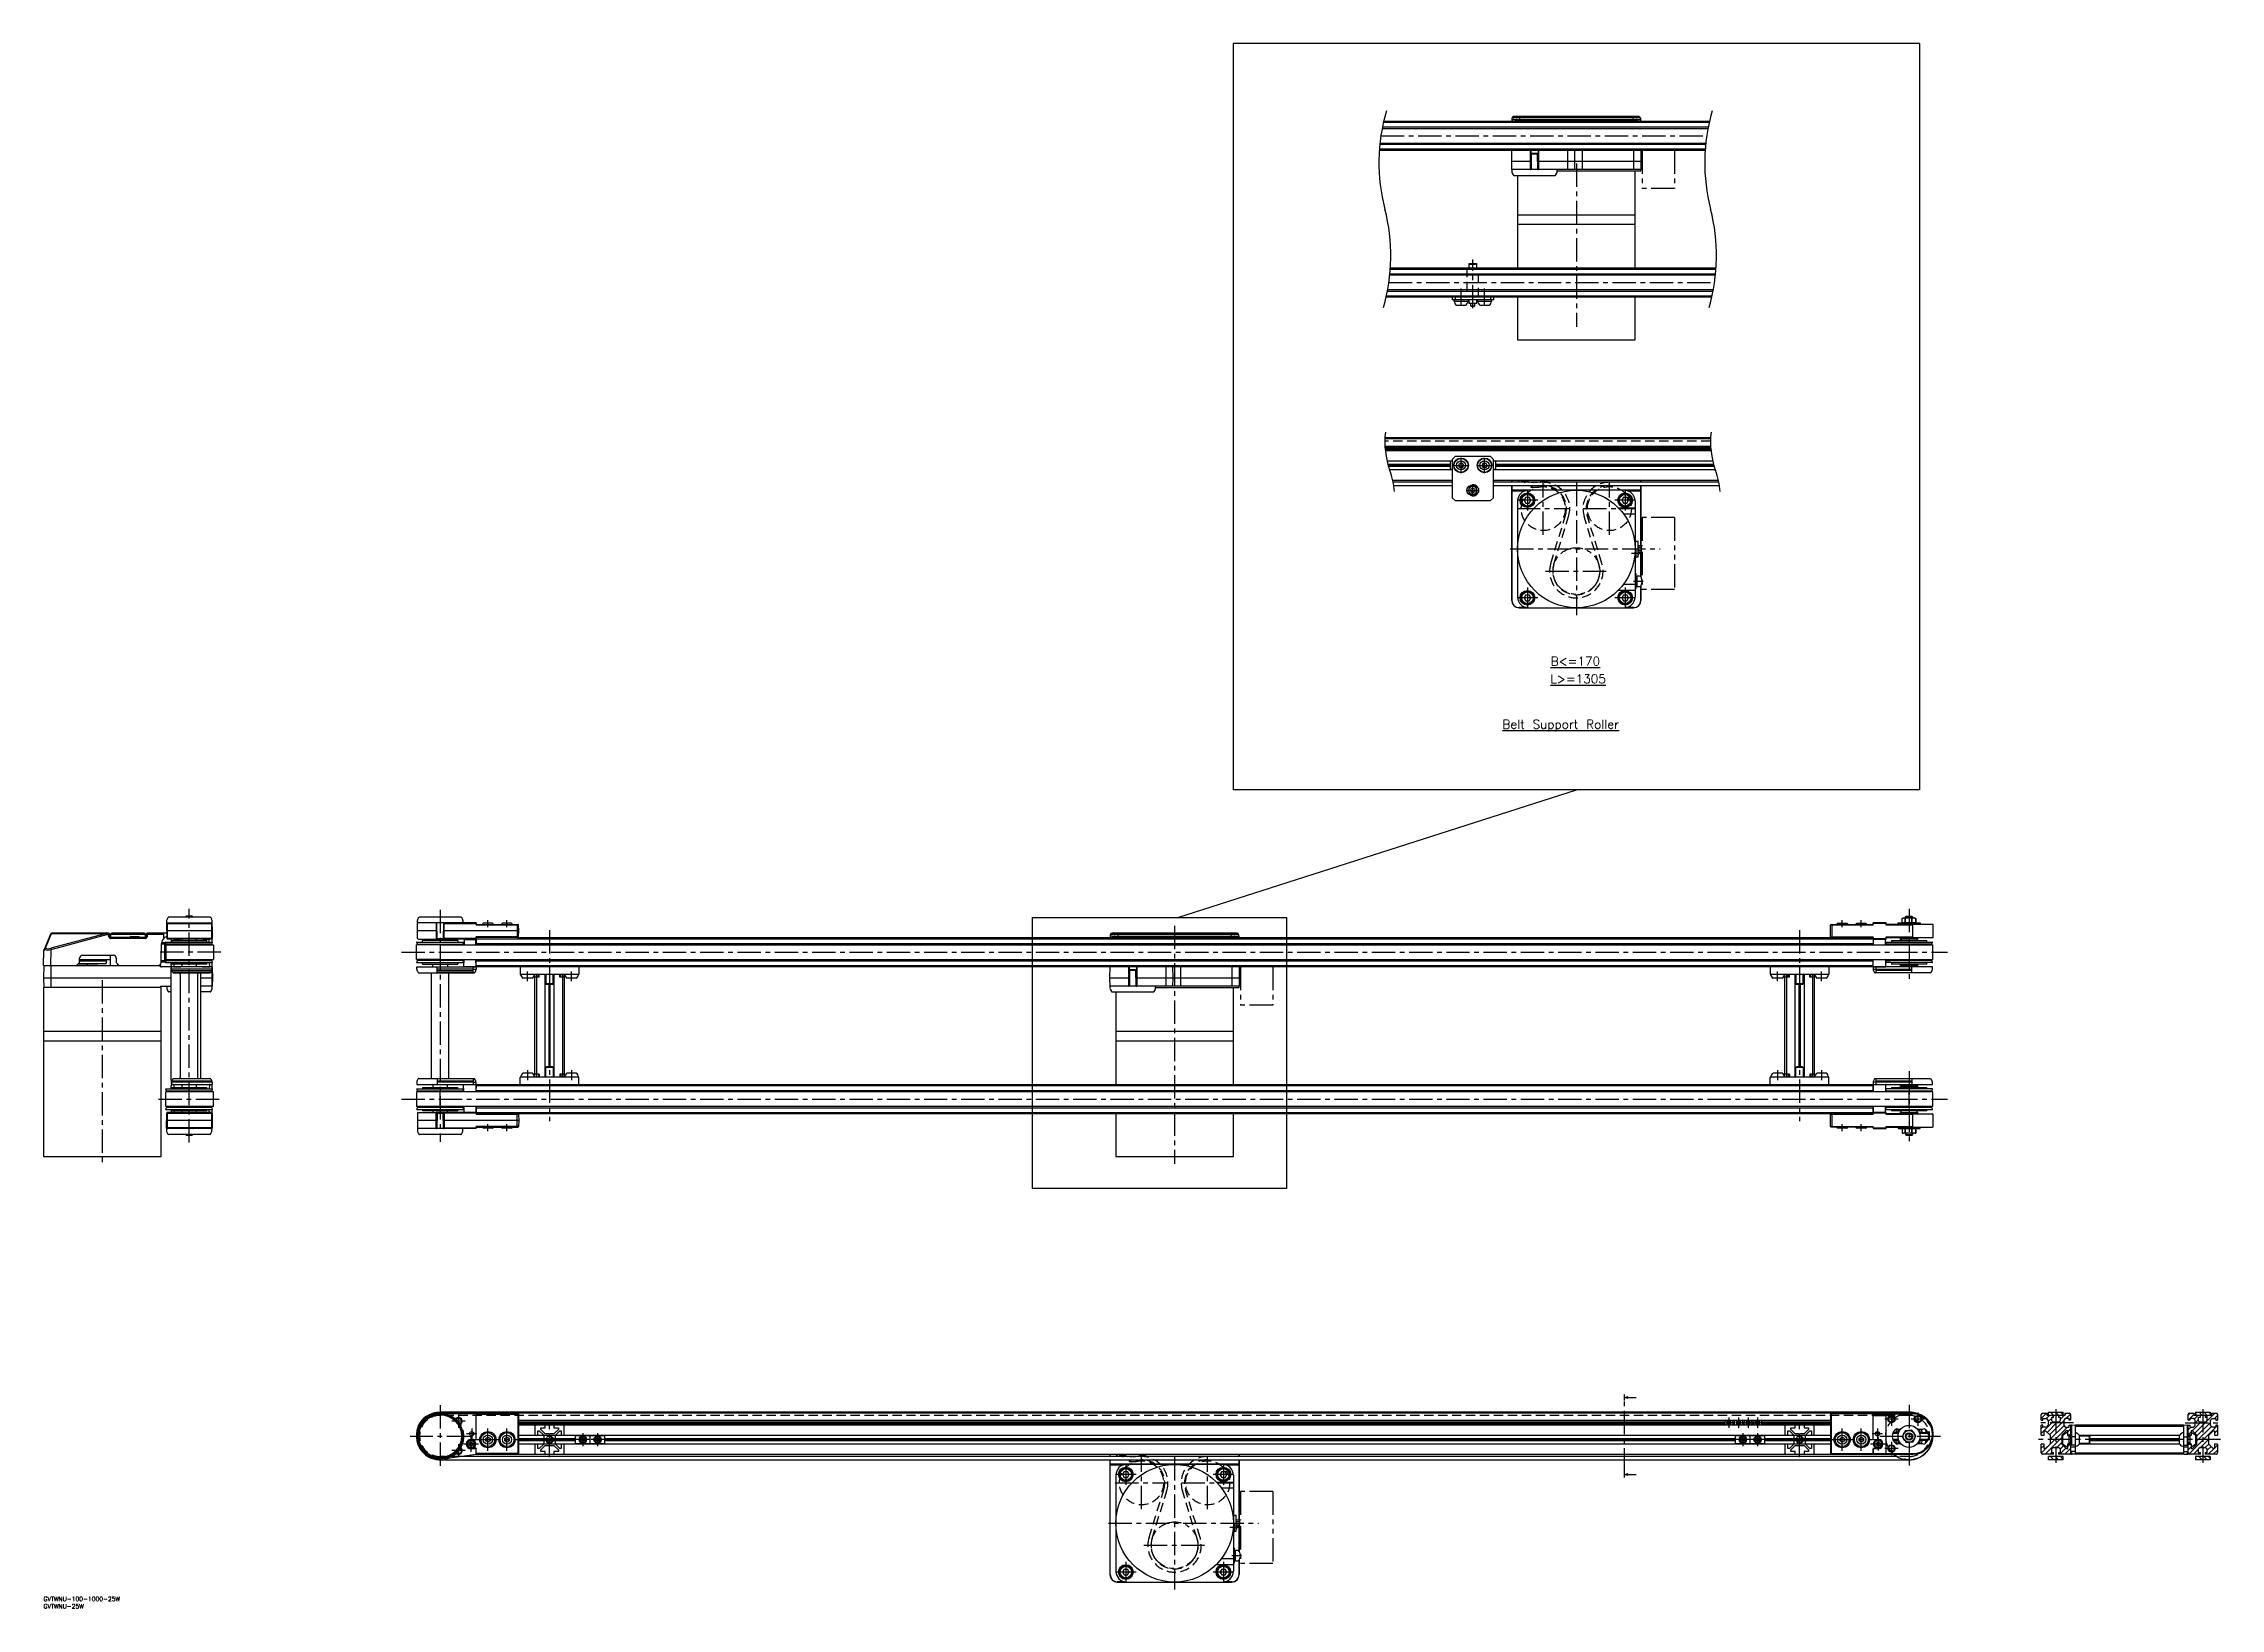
# Model space of a CAD drawing. Extents: x 0 to 1482, y -8 to 1057.
import ezdxf

# ---------------------------------------------------------------- set-up
doc = ezdxf.new("R2010")
doc.units = 0
doc.header["$LTSCALE"] = 0.5
for name, pattern in [('CENTER', [50.8, 31.75, -6.35, 6.35, -6.35]), ('DASHED', [19.05, 12.7, -6.35]), ('PHANTOM', [63.5, 31.75, -6.35, 6.35, -6.35, 6.35, -6.35])]:
    doc.linetypes.add(name, pattern=pattern)
for name, color, linetype in [('MSM_CENTER', 1, 'CENTER'), ('MSM_CONTINUOUS', 7, 'CONTINUOUS'), ('MSM_DASHED', 4, 'DASHED'), ('MSM_IMAGINARY', 6, 'PHANTOM'), ('MSM_NARROW', 5, 'CONTINUOUS'), ('MSM_PART_NUMBER', 7, 'CONTINUOUS')]:
    doc.layers.add(name, color=color, linetype=linetype)
doc.styles.get("Standard").update_dxf_attribs({"font": 'txt.shx', "height": 3, "bigfont": 'bigfont.shx'})

msp = doc.modelspace()

# ---------------------------------------------------------------- texts
at = {"layer": 'MSM_PART_NUMBER'}
for s, height, p in [('%%UB<=170', 6, (1026, 633.7)), ('%%UL>=1305', 6, (1025.8, 621.7)), ('%%UBelt Support Roller', 6, (993.2, 590.8)), ('GVTWNU-100-1000-25W', 3, (0, -3)), ('GVTWNU-25W', 3, (0, -8))]:
    msp.add_text(s, height=height, dxfattribs=at).set_placement(p)

# ---------------------------------------------------------------- linework, layer by layer
at = {"layer": 'MSM_CENTER'}
for p, q in [((910.5, 994.4), (1132.3, 994.4)), ((1043.5, 975.4), (1043.5, 864.4)), ((973, 877), (973, 910.1)), ((915.8, 894.4), (1137.5, 894.4)), ((965, 878.5), (965, 890.4)), ((981, 878.5), (981, 890.4)), ((965, 764.7), (965, 775.2)), ((981, 764.7), (981, 775.2)), ((959.7, 770), (970.2, 770)), ((973, 748.8), (973, 757.2)), ((975.7, 770), (986.2, 770)), ((1021, 722.7), (1021, 758.5)), ((1043.5, 758.1), (1043.5, 668.1)), ((1066, 722.7), (1066, 758.5)), ((968.8, 753), (977.2, 753)), ((1017.2, 746.3), (1003.2, 746.3)), ((1010.2, 753.3), (1010.2, 739.3)), ((1083.7, 746.3), (1069.7, 746.3)), ((1076.7, 753.3), (1076.7, 739.3)), ((1003.1, 740.6), (1038.9, 740.6)), ((1048.1, 740.6), (1083.9, 740.6)), ((998.5, 713.1), (1100.5, 713.1)), ((1084, 713.1), (1084, 707.1)), ((1022.6, 698.1), (1064.4, 698.1)), ((1087, 710.1), (1081, 710.1)), ((1010.2, 686.9), (1010.2, 672.9)), ((1076.7, 686.9), (1076.7, 672.9)), ((1082.5, 691.1), (1088.9, 691.1)), ((1017.2, 679.9), (1003.2, 679.9)), ((1083.7, 679.9), (1069.7, 679.9)), ((99.1, 309.1), (99.1, 468.1)), ((270, 467.6), (270, 309.6)), ((302.5, 455.6), (302.5, 460.4)), ((315.5, 455.6), (315.5, 460.4)), ((1224.5, 455.6), (1224.5, 460.4)), ((1237.5, 455.6), (1237.5, 460.4)), ((1270, 468.1), (1270, 419.6)), ((344.5, 453.6), (344.5, 323.6)), ((770, 456.6), (770, 294.6)), ((1195.5, 453.6), (1195.5, 323.6)), ((120.6, 438.6), (78.2, 438.6)), ((243.8, 438.6), (1296.2, 438.6)), ((40, 419.6), (40, 294.6)), ((329.5, 418.9), (329.5, 425.6)), ((359.5, 418.9), (359.5, 425.6)), ((1180.5, 418.9), (1180.5, 425.6)), ((1210.5, 418.9), (1210.5, 425.6)), ((329.5, 358.4), (329.5, 351.6)), ((359.5, 358.4), (359.5, 351.6)), ((1180.5, 358.4), (1180.5, 351.6)), ((1210.5, 358.4), (1210.5, 351.6)), ((1270, 357.6), (1270, 309.1)), ((78.2, 338.6), (120.6, 338.6)), ((243.8, 338.6), (1296.2, 338.6)), ((302.5, 316.9), (302.5, 321.6)), ((315.5, 316.9), (315.5, 321.6)), ((1224.5, 316.9), (1224.5, 321.6)), ((1237.5, 316.9), (1237.5, 321.6)), ((1076.2, 85.2), (1076.2, 133.6)), ((270, 130.4), (270, 87.9)), ((287, 119.4), (278, 119.4)), ((282.5, 123.9), (282.5, 114.9)), ((344.5, 94.9), (344.5, 118.9)), ((1147.4, 121.9), (1147.4, 114.9)), ((1153.9, 121.9), (1153.9, 114.9)), ((1160.4, 121.9), (1160.4, 114.9)), ((1166.9, 121.9), (1166.9, 114.9)), ((1195.5, 94.9), (1195.5, 118.9)), ((1262.5, 120.9), (1253.5, 120.9)), ((1258, 125.4), (1258, 116.4)), ((1270, 130.6), (1270, 88.1)), ((1280.5, 120.9), (1271.5, 120.9)), ((1276, 125.4), (1276, 116.4)), ((1370, 127.6), (1370, 91.2)), ((1470, 127.6), (1470, 91.2)), ((290.5, 109.1), (249.5, 109.1)), ((282.5, 103.9), (282.5, 94.9)), ((296.2, 103.9), (285.8, 103.9)), ((295, 110.9), (288, 110.9)), ((291, 109.1), (291, 98.7)), ((291.5, 114.4), (291.5, 107.4)), ((295, 106.9), (323, 106.9)), ((302.5, 99.3), (302.5, 114.4)), ((315.5, 99.3), (315.5, 114.4)), ((371.7, 106.9), (362.7, 106.9)), ((367.2, 111.4), (367.2, 102.4)), ((381.7, 106.9), (372.7, 106.9)), ((377.2, 111.4), (377.2, 102.4)), ((1170.4, 118.4), (1143.9, 118.4)), ((1161.4, 106.9), (1152.4, 106.9)), ((1156.9, 111.4), (1156.9, 102.4)), ((1171.4, 106.9), (1162.4, 106.9)), ((1166.9, 111.4), (1166.9, 102.4)), ((1217, 106.9), (1245, 106.9)), ((1224.5, 99.3), (1224.5, 114.4)), ((1237.5, 99.3), (1237.5, 114.4)), ((1254.2, 103.9), (1243.8, 103.9)), ((1252, 110.9), (1245, 110.9)), ((1248.5, 114.4), (1248.5, 107.4)), ((1249, 108.4), (1249, 99.4)), ((1291.4, 109.1), (1249.5, 109.1)), ((1258, 105.4), (1258, 96.4)), ((1382, 118.4), (1358, 118.4)), ((1482, 106.9), (1358, 106.9)), ((1458, 118.4), (1482, 118.4)), ((287, 99.4), (278, 99.4)), ((736.8, 90.2), (736.8, 76.2)), ((747.5, 59.6), (747.5, 95.4)), ((770, 95), (770, 5)), ((792.5, 59.6), (792.5, 95.4)), ((803.2, 90.2), (803.2, 76.2)), ((1262.5, 100.9), (1253.5, 100.9)), ((729.6, 77.5), (765.4, 77.5)), ((743.8, 83.2), (729.8, 83.2)), ((774.6, 77.5), (810.4, 77.5)), ((810.2, 83.2), (796.2, 83.2)), ((725, 50), (827.1, 50)), ((813.5, 47), (807.5, 47)), ((810.5, 50), (810.5, 44)), ((749.1, 35), (790.9, 35)), ((743.8, 16.8), (729.8, 16.8)), ((736.8, 23.8), (736.8, 9.8)), ((810.2, 16.8), (796.2, 16.8)), ((803.2, 23.8), (803.2, 9.8)), ((809, 28), (815.5, 28))]:
    msp.add_line(p, q, dxfattribs=at)
at = {"layer": 'MSM_CONTINUOUS'}
for p, q in [((911.3, 999.4), (1133.1, 999.4)), ((911.5, 1000.4), (1133.3, 1000.4)), ((1133.9, 1003.4), (912.2, 1003.4)), ((912.4, 1004.4), (1134.2, 1004.4)), ((1087.1, 1006.5), (999.8, 1006.5)), ((999.8, 1004.4), (999.8, 1006.5)), ((1001, 1005.4), (1000.5, 1005.4)), ((1086.1, 1007.4), (1000.8, 1007.4)), ((1001, 1005.4), (1085.9, 1005.4)), ((1001.8, 1004.5), (1001.8, 1004.4)), ((1002.8, 1004.5), (1002.8, 1005.4)), ((1084.1, 1004.5), (1002.8, 1004.5)), ((1004.8, 1007.4), (1004.8, 1006.5)), ((1004.8, 1006.5), (1004.8, 1005.4)), ((1082.1, 1007.4), (1082.1, 1006.5)), ((1082.1, 1005.4), (1082.1, 1006.5)), ((1084.1, 1005.4), (1084.1, 1004.5)), ((1085.9, 1005.4), (1086.5, 1005.4)), ((1087.1, 1006.5), (1087.2, 1004.4)), ((1131.2, 984.4), (909.4, 984.4)), ((909.5, 985.4), (1131.3, 985.4)), ((1131.5, 988.4), (909.8, 988.4)), ((909.9, 989.4), (1131.6, 989.4)), ((999.5, 976.9), (999.6, 984.4)), ((1012.2, 976.9), (1012.2, 984.4)), ((1012.5, 984.4), (1012.5, 971.6)), ((1012.5, 971.6), (1012.7, 981.9)), ((1012.8, 981.9), (1012.7, 971.6)), ((1017.1, 981.9), (1012.8, 981.9)), ((1017.1, 982.4), (1012.9, 982.4)), ((1017.3, 971.6), (1017.1, 981.9)), ((1017.3, 981.9), (1017.5, 971.6)), ((1017.5, 984.4), (1017.5, 971.6)), ((1017.7, 984.4), (1017.7, 971.4)), ((1037.5, 984.4), (1037.5, 971.4)), ((1042.5, 976.9), (1042.4, 984.4)), ((1047.5, 984.4), (1047.5, 971.4)), ((1082.5, 984.4), (1082.5, 971.4)), ((1087.4, 984.4), (1087.5, 976.9)), ((1012.2, 976.9), (999.5, 976.9)), ((999.6, 971.4), (999.5, 976.9)), ((999.5, 971.4), (999.5, 969.9)), ((1087.4, 971.4), (999.5, 971.4)), ((999.8, 968.9), (1000.5, 967.7)), ((1000.9, 967.4), (1029, 967.4)), ((1003.5, 967.4), (1003.5, 904.4)), ((1012.2, 971.4), (1012.2, 976.9)), ((1087.5, 976.9), (1017.5, 976.9)), ((1017.5, 976.7), (1017.5, 976.7)), ((1029.5, 967.7), (1030.2, 968.9)), ((1030.5, 969.9), (1030.5, 971.4)), ((1030.5, 970.4), (1087.4, 970.4)), ((1042.4, 971.4), (1042.5, 976.9)), ((1083.5, 904.4), (1083.5, 970.4)), ((1087.2, 971.2), (1087.2, 970.6)), ((1087.2, 970.6), (1087.4, 970.4)), ((1087.5, 976.9), (1087.4, 971.4)), ((1087.4, 970.4), (1087.4, 971.2)), ((1083.5, 940.4), (1003.5, 940.4)), ((1083.5, 933.9), (1003.5, 933.9)), ((916.9, 904.4), (1138.6, 904.4)), ((970.5, 907.4), (975.5, 907.4)), ((970.5, 904.4), (970.5, 907.4)), ((970.5, 906.9), (975.5, 906.9)), ((975.5, 907.4), (975.5, 904.4)), ((1136.7, 889.4), (914.9, 889.4)), ((1138.2, 899.4), (916.4, 899.4)), ((916.5, 900.4), (1138.3, 900.4)), ((1138.5, 903.4), (916.8, 903.4)), ((1135.6, 884.4), (913.9, 884.4)), ((914.1, 885.4), (1135.9, 885.4)), ((1136.5, 888.4), (914.7, 888.4)), ((959, 884.4), (959, 882.8)), ((987, 882.8), (959, 882.8)), ((960, 882.8), (960, 881.8)), ((960, 881.8), (970, 881.8)), ((961, 884.4), (961, 882.8)), ((961.9, 879.1), (968.1, 879.1)), ((970, 881.8), (970, 882.8)), ((970.2, 882.8), (970.2, 880.4)), ((970.2, 880.4), (975.7, 880.4)), ((971.5, 880.4), (971.5, 878.7)), ((971.5, 878.7), (971.8, 878.4)), ((971.5, 878.7), (974.5, 878.7)), ((971.8, 878.4), (974.2, 878.4)), ((973, 880.7), (973, 882.8)), ((974.2, 878.4), (974.5, 878.7)), ((974.5, 878.7), (974.5, 880.4)), ((975.7, 880.4), (975.7, 882.8)), ((976, 882.8), (976, 881.8)), ((976, 881.8), (986, 881.8)), ((977.9, 879.1), (984.1, 879.1)), ((985, 884.4), (985, 882.8)), ((986, 881.8), (986, 882.8)), ((987, 884.4), (987, 882.8)), ((1003.5, 884.4), (1003.5, 855.4)), ((1083.5, 855.4), (1083.5, 884.4)), ((1003.5, 855.4), (1083.5, 855.4)), ((1134.9, 788.7), (913.1, 788.7)), ((1134.9, 788), (913.1, 788)), ((913.2, 783.2), (1134.9, 783.2)), ((1135, 782), (913.2, 782)), ((1135, 781.5), (913.3, 781.5)), ((913.3, 780.9), (1135.1, 780.9)), ((1135.2, 779.8), (913.4, 779.8)), ((914.6, 773), (959, 773)), ((957.5, 773), (957.5, 767)), ((959, 772.9), (957.5, 772.9)), ((961, 776), (959, 774)), ((959, 774), (959, 748)), ((985, 776), (961, 776)), ((965, 771.7), (963.5, 770.8)), ((963.5, 770.8), (963.5, 769.1)), ((966.5, 770.8), (965, 771.7)), ((966.5, 769.1), (966.5, 770.8)), ((981, 771.7), (979.5, 770.8)), ((979.5, 770.8), (979.5, 769.1)), ((982.5, 770.8), (981, 771.7)), ((982.5, 769.1), (982.5, 770.8)), ((987, 774), (985, 776)), ((987, 748), (987, 774)), ((987, 773), (1136.4, 773)), ((988.5, 772.9), (987, 772.9)), ((988.5, 773), (988.5, 767)), ((957.5, 770.5), (915.2, 770.5)), ((957.5, 770), (915.4, 770)), ((915.5, 769.4), (957.5, 769.4)), ((959, 767), (916.4, 767)), ((918.5, 760), (959, 760)), ((959, 758.5), (918.8, 758.5)), ((919.2, 756.3), (959, 756.3)), ((959, 767.1), (957.5, 767.1)), ((963.5, 769.1), (965, 768.2)), ((965, 768.2), (966.5, 769.1)), ((973, 756.1), (970.2, 754.6)), ((975.7, 754.6), (973, 756.1)), ((979.5, 769.1), (981, 768.2)), ((981, 768.2), (982.5, 769.1)), ((988.5, 767.1), (987, 767.1)), ((1138.1, 767), (987, 767)), ((987, 760), (1140.2, 760)), ((1140.5, 758.5), (987, 758.5)), ((987, 756.3), (1141, 756.3)), ((1137, 770.5), (988.5, 770.5)), ((1137.1, 770), (988.5, 770)), ((988.5, 769.4), (1137.3, 769.4)), ((999.5, 760), (999.5, 758.5)), ((999.5, 756.3), (999.5, 678.1)), ((999.6, 758.5), (999.6, 760)), ((999.6, 753.1), (999.6, 756.3)), ((1012.5, 756.3), (1012.5, 755.3)), ((1017.5, 755.3), (1017.5, 756.3)), ((1087.4, 760), (1087.4, 758.5)), ((1087.4, 756.3), (1087.4, 753.1)), ((1087.5, 758.5), (1087.5, 760)), ((1087.5, 715.2), (1087.5, 756.3)), ((959, 748), (961, 746)), ((961, 746), (985, 746)), ((970.2, 754.6), (970.2, 751.4)), ((970.2, 751.4), (973, 749.8)), ((973, 749.8), (975.7, 751.4)), ((975.7, 751.4), (975.7, 754.6)), ((985, 746), (987, 748)), ((999.6, 753.1), (999.6, 752.8)), ((999.6, 752.8), (1008.6, 752.8)), ((999.6, 752.7), (999.6, 752.8)), ((999.6, 752.8), (999.6, 752.7)), ((999.6, 678.1), (999.6, 752.7)), ((1087.2, 753.2), (999.8, 753.2)), ((999.8, 753.2), (999.8, 753)), ((999.8, 753), (999.8, 753)), ((999.8, 753), (1009.5, 753)), ((999.8, 753), (1009.4, 753)), ((1003.5, 745.8), (1003.5, 680.4)), ((1009.1, 748.3), (1007.9, 746.3)), ((1007.9, 746.3), (1009.1, 744.3)), ((1009.1, 748.3), (1011.4, 748.3)), ((1009.1, 744.3), (1011.4, 744.3)), ((1076.2, 753.1), (1010.8, 753.1)), ((1012.6, 746.3), (1011.4, 748.3)), ((1011.4, 744.3), (1012.6, 746.3)), ((1012.7, 755.1), (1017.3, 755.1)), ((1072, 741.1), (1083.5, 741.1)), ((1075.6, 748.3), (1074.4, 746.3)), ((1074.4, 746.3), (1075.6, 744.3)), ((1075.6, 748.3), (1077.9, 748.3)), ((1075.6, 744.3), (1077.9, 744.3)), ((1087.2, 753), (1077.5, 753)), ((1087.2, 753), (1077.6, 753)), ((1079, 746.3), (1077.9, 748.3)), ((1077.9, 744.3), (1079, 746.3)), ((1078.4, 752.8), (1087.4, 752.8)), ((1083.5, 745.8), (1083.5, 680.4)), ((1087.2, 753.2), (1087.2, 753)), ((1087.2, 753), (1087.2, 753)), ((1087.4, 753.1), (1087.4, 752.8)), ((1087.4, 752.8), (1087.4, 752.7)), ((1087.4, 752.7), (1087.4, 752.8)), ((1087.4, 752.7), (1087.4, 715.2)), ((1075.5, 737.1), (1083.5, 737.1)), ((1085.5, 718.3), (1083.5, 718.3)), ((1085.5, 707.8), (1085.5, 718.3)), ((1087.8, 715.2), (1085.5, 715.2)), ((1087.9, 714.1), (1085.5, 714.1)), ((1085.5, 712.1), (1087.5, 712.1)), ((1083.5, 707.8), (1085.5, 707.8)), ((1085.5, 711), (1087.8, 711)), ((1087.4, 711), (1087.4, 694.2)), ((1087.5, 694.1), (1087.5, 711)), ((1009.1, 681.9), (1007.9, 679.9)), ((1009.1, 681.9), (1011.4, 681.9)), ((1012.6, 679.9), (1011.4, 681.9)), ((1072, 685.1), (1083.5, 685.1)), ((1075.6, 681.9), (1074.4, 679.9)), ((1075.5, 689.1), (1083.5, 689.1)), ((1075.6, 681.9), (1077.9, 681.9)), ((1079, 679.9), (1077.9, 681.9)), ((1084.3, 696.1), (1083.5, 696.1)), ((1083.5, 686.1), (1084.3, 686.1)), ((1084.3, 686.1), (1084.3, 696.1)), ((1085, 694.4), (1084.3, 694.4)), ((1084.3, 687.7), (1085, 687.7)), ((1085, 687.6), (1085, 694.6)), ((1086.5, 694.6), (1085, 694.6)), ((1085, 687.6), (1086.5, 687.6)), ((1087.4, 688), (1087.4, 678.1)), ((1087.5, 678.1), (1087.5, 688.1)), ((1087.9, 693.1), (1087.9, 693.1)), ((1088.3, 691.5), (1087.9, 691.5)), ((1087.9, 690.7), (1088.3, 690.7)), ((1087.9, 689.1), (1087.9, 689.1)), ((999.5, 678.1), (999.6, 678.1)), ((1004.5, 673.1), (1004.5, 673.2)), ((1009.5, 673.2), (1004.5, 673.2)), ((1004.5, 673.1), (1004.5, 673.2)), ((1004.5, 673.1), (1082.5, 673.1)), ((1007.9, 679.9), (1009.1, 677.9)), ((1009.1, 677.9), (1011.4, 677.9)), ((1011.4, 677.9), (1012.6, 679.9)), ((1074.4, 679.9), (1075.6, 677.9)), ((1075.6, 677.9), (1077.9, 677.9)), ((1082.5, 673.2), (1077.5, 673.2)), ((1077.9, 677.9), (1079, 679.9)), ((1082.5, 673.1), (1082.5, 673.2)), ((1082.5, 673.1), (1082.5, 673.2)), ((1087.5, 678.1), (1087.4, 678.1)), ((83.8, 460.2), (83.8, 458.6)), ((84.8, 462.4), (84.1, 461.1)), ((113.3, 462.6), (85.2, 462.6)), ((97.1, 463.1), (96.6, 462.6)), ((101.1, 463.1), (97.1, 463.1)), ((101.6, 462.6), (101.1, 463.1)), ((114.5, 461.1), (113.8, 462.4)), ((114.8, 458.6), (114.7, 460.2)), ((254.5, 458.6), (254.5, 460.2)), ((254.8, 461.1), (255.5, 462.4)), ((284.1, 462.6), (255.9, 462.6)), ((284.5, 462.4), (285.2, 461.1)), ((285.5, 460.2), (285.5, 458.6)), ((1265.4, 461.7), (1266, 461.8)), ((1266.4, 461.8), (1265.4, 461.7)), ((1265.4, 458.8), (1265.4, 461.7)), ((1274, 461.8), (1266, 461.8)), ((1267.3, 461.7), (1266.4, 461.8)), ((1269.6, 461.8), (1267.3, 461.7)), ((1267.3, 458.8), (1267.3, 461.7)), ((1267.3, 461.7), (1267.3, 461.7)), ((1267.3, 461.7), (1267.3, 458.8)), ((1267.5, 462.6), (1268, 463.1)), ((1267.5, 461.8), (1267.5, 462.6)), ((1267.5, 462.6), (1272.5, 462.6)), ((1268, 463.1), (1272, 463.1)), ((1271.9, 461.7), (1269.6, 461.8)), ((1273.2, 461.8), (1271.9, 461.7)), ((1271.9, 461.7), (1271.9, 458.8)), ((1271.9, 461.7), (1271.9, 461.7)), ((1271.9, 458.8), (1271.9, 461.7)), ((1272, 463.1), (1272.5, 462.6)), ((1272.5, 462.6), (1272.5, 461.8)), ((1274.6, 461.7), (1273.2, 461.8)), ((1274, 461.8), (1274.6, 461.7)), ((1274.6, 461.7), (1274.6, 458.8)), ((1274.6, 461.7), (1274.6, 461.7)), ((1274.6, 458.8), (1274.6, 461.7)), ((4.7, 451), (0.6, 441)), ((1.3, 441.5), (5.4, 451.5)), ((42.9, 451.5), (5, 441.3)), ((5.2, 440.4), (43.1, 450.6)), ((5.4, 451.5), (42.9, 451.5)), ((44.5, 451.6), (5.7, 451.6)), ((43.1, 451.6), (43.1, 450.6)), ((43.1, 450.6), (45, 450.6)), ((44.5, 451.6), (44.5, 450.6)), ((44.5, 449.1), (44.5, 450.6)), ((45, 449.1), (44.5, 449.1)), ((45, 449.1), (45, 451.1)), ((69.5, 450.6), (45.5, 450.6)), ((45.5, 450.6), (45.5, 448.6)), ((69.5, 448.6), (45.5, 448.6)), ((45.5, 448.6), (45.5, 448.1)), ((69.5, 448.1), (45.5, 448.1)), ((68.5, 451.6), (46.5, 451.6)), ((59, 449.1), (59, 449.2)), ((59.2, 449.4), (64.8, 449.4)), ((65, 449.1), (65, 449.2)), ((69.5, 448.6), (69.5, 450.6)), ((69.5, 448.6), (69.5, 448.1)), ((70, 451.1), (70, 449.1)), ((82, 450.6), (70, 450.6)), ((70.5, 449.1), (70, 449.1)), ((83.9, 451.6), (70.5, 451.6)), ((70.5, 451.6), (70.5, 450.6)), ((70.5, 450.6), (70.5, 449.1)), ((80, 431.6), (80.3, 444.7)), ((83.2, 445.1), (80.3, 445.1)), ((82, 448.4), (82, 451.6)), ((83.9, 449.4), (82, 448.4)), ((83.3, 445.6), (114.9, 445.6)), ((83.8, 458.6), (84, 448.1)), ((83.8, 458.6), (114.8, 458.6)), ((84, 458.4), (84.1, 458.6)), ((84.2, 458.4), (84, 458.4)), ((84.2, 458.1), (84.1, 453.1)), ((84.1, 453.3), (84.1, 453.1)), ((114.6, 453.1), (84.1, 453.1)), ((84.1, 453.1), (84.2, 448.1)), ((84.7, 458.6), (84.2, 458.1)), ((84.2, 458.6), (84.2, 458.4)), ((84.2, 458.4), (84.2, 458.1)), ((84.2, 458.1), (114.5, 458.1)), ((114.5, 448.1), (84.2, 448.1)), ((84.2, 448.1), (84.7, 447.6)), ((114.3, 447.6), (84.5, 447.6)), ((86.9, 447.6), (86.9, 445.6)), ((87.1, 446.6), (87.1, 445.6)), ((87.1, 446.6), (111.1, 446.6)), ((93.2, 447.4), (89.2, 447.4)), ((89.2, 446.6), (89.2, 447.4)), ((92.2, 447.4), (92.2, 447.6)), ((94.1, 447.6), (94.1, 446.6)), ((104.1, 446.6), (104.1, 447.6)), ((112.5, 447.4), (108.5, 447.4)), ((109.5, 447.6), (109.5, 447.4)), ((111.1, 445.6), (111.1, 446.6)), ((112.5, 447.4), (112.6, 445.6)), ((114.5, 458.1), (114, 458.6)), ((114.5, 448.1), (114, 447.6)), ((114.5, 458.4), (114.5, 458.6)), ((114.7, 458.4), (114.5, 458.4)), ((114.5, 458.4), (114.5, 458.1)), ((114.6, 453.1), (114.5, 458.1)), ((114.5, 448.1), (114.6, 453.1)), ((114.6, 448.1), (114.8, 458.6)), ((114.6, 458.6), (114.7, 458.4)), ((114.7, 444.6), (114.9, 444.6)), ((114.8, 455.9), (114.9, 453.1)), ((114.9, 453.1), (114.8, 453.1)), ((114.9, 453.1), (114.8, 448.1)), ((114.9, 448.1), (114.9, 458.1)), ((114.9, 445.6), (114.9, 447.6)), ((114.9, 444.6), (114.9, 444.9)), ((254.2, 445.6), (285.8, 445.6)), ((294.5, 458.6), (254.5, 458.6)), ((254.5, 453.1), (254.6, 458.1)), ((254.6, 448.1), (254.5, 453.1)), ((267.5, 453.1), (254.5, 453.1)), ((255.1, 447.6), (267.3, 447.6)), ((258, 445.6), (258, 446.6)), ((282, 446.6), (258, 446.6)), ((265, 446.6), (265, 447.6)), ((267.3, 458.1), (267.3, 453.1)), ((267.3, 458.1), (267.5, 458.1)), ((267.3, 453.1), (267.3, 448.1)), ((267.3, 448.1), (267.5, 448.1)), ((267.5, 458.4), (267.7, 448.1)), ((267.5, 458.1), (267.5, 458.4)), ((267.5, 458.4), (267.7, 458.4)), ((267.5, 447.8), (267.5, 458.1)), ((267.5, 455.1), (267.6, 455.1)), ((267.5, 451.1), (267.6, 451.1)), ((267.9, 448.1), (267.7, 458.4)), ((267.7, 448.1), (272.3, 448.1)), ((267.7, 447.8), (267.7, 448.1)), ((272.1, 447.6), (267.9, 447.6)), ((272.3, 458.4), (272.1, 448.1)), ((272.3, 447.8), (272.5, 458.4)), ((272.3, 458.4), (272.5, 458.4)), ((272.4, 455.1), (272.5, 455.1)), ((272.4, 451.1), (272.5, 451.1)), ((272.5, 458.4), (272.5, 458.4)), ((272.5, 458.1), (272.5, 458.4)), ((272.5, 448.1), (272.5, 458.1)), ((323.5, 453.1), (272.5, 453.1)), ((272.5, 448.1), (272.5, 447.8)), ((272.7, 447.6), (272.7, 458.6)), ((272.7, 458.1), (294.5, 458.1)), ((294.5, 448.1), (272.7, 448.1)), ((294.5, 447.6), (272.7, 447.6)), ((275, 447.6), (275, 446.6)), ((282, 446.6), (282, 445.6)), ((286.3, 447.4), (294.2, 447.4)), ((286.3, 447.4), (286.3, 443.6)), ((294.2, 443.6), (294.2, 447.4)), ((294.5, 458.6), (294.5, 457.1)), ((294.5, 457.6), (323, 457.6)), ((323.4, 457.1), (294.5, 457.1)), ((323.4, 449.1), (294.5, 449.1)), ((294.5, 447.6), (294.5, 449.1)), ((322.4, 448.6), (294.5, 448.6)), ((294.5, 448.6), (294.5, 443.6)), ((1245.5, 447.6), (294.5, 447.6)), ((294.5, 444.6), (1245.5, 444.6)), ((305.6, 458.4), (299.4, 458.4)), ((318.6, 458.4), (312.4, 458.4)), ((322.4, 457.6), (322.5, 453.1)), ((322.5, 453.1), (322.4, 449.1)), ((322.4, 448.6), (322.4, 449.1)), ((322.7, 448.6), (1245.5, 448.6)), ((323.5, 453.1), (323.4, 457.1)), ((323.4, 449.1), (323.5, 453.1)), ((726.3, 448.6), (726.4, 450.6)), ((813.6, 450.6), (726.4, 450.6)), ((727.6, 449.6), (727, 449.6)), ((812.6, 451.6), (727.4, 451.6)), ((727.6, 449.6), (812.4, 449.6)), ((728.3, 448.6), (728.3, 448.6)), ((729.3, 448.6), (729.3, 449.6)), ((810.7, 448.6), (729.3, 448.6)), ((731.4, 450.6), (731.3, 449.6)), ((731.4, 451.6), (731.4, 450.6)), ((808.6, 451.6), (808.6, 450.6)), ((808.7, 449.6), (808.6, 450.6)), ((810.7, 449.6), (810.7, 448.6)), ((812.4, 449.6), (813, 449.6)), ((813.6, 450.6), (813.7, 448.6)), ((1216.5, 449.1), (1216.5, 457.1)), ((1245.5, 457.1), (1216.5, 457.1)), ((1216.5, 449.1), (1245.5, 449.1)), ((1217, 457.6), (1245.5, 457.6)), ((1217.5, 457.6), (1217.5, 448.6)), ((1221.4, 458.4), (1227.6, 458.4)), ((1234.4, 458.4), (1240.6, 458.4)), ((1245.5, 457.1), (1245.5, 458.6)), ((1254.5, 458.6), (1245.5, 458.6)), ((1254.5, 458.1), (1245.5, 458.1)), ((1245.5, 448.1), (1245.5, 449.1)), ((1245.5, 448.6), (1245.5, 443.6)), ((1245.5, 448.1), (1254.5, 448.1)), ((1245.5, 447.6), (1254.5, 447.6)), ((1245.8, 443.6), (1245.8, 447.4)), ((1253.7, 447.4), (1245.8, 447.4)), ((1253.7, 447.4), (1253.7, 443.6)), ((1254.2, 445.6), (1258, 445.6)), ((1254.5, 457.1), (1254.5, 458.6)), ((1286, 457.6), (1254.5, 457.6)), ((1272.5, 457.1), (1254.5, 457.1)), ((1254.5, 449.1), (1272.5, 449.1)), ((1254.5, 447.6), (1254.5, 449.1)), ((1254.5, 448.6), (1286, 448.6)), ((1258, 446.6), (1258, 445.6)), ((1258, 446.6), (1282, 446.6)), ((1258, 445.6), (1285.8, 445.6)), ((1262.5, 457.6), (1262.5, 458.6)), ((1262.5, 458.6), (1277.5, 458.6)), ((1264, 448.6), (1264, 447.6)), ((1264, 447.6), (1265, 446.6)), ((1276, 447.6), (1264, 447.6)), ((1266, 458.6), (1265.4, 458.8)), ((1266.4, 458.6), (1265.4, 458.8)), ((1267.3, 458.8), (1266.4, 458.6)), ((1267.3, 458.8), (1267.3, 458.8)), ((1269.6, 458.6), (1267.3, 458.8)), ((1271.9, 458.8), (1269.6, 458.6)), ((1271.9, 458.8), (1271.9, 458.8)), ((1273.2, 458.6), (1271.9, 458.8)), ((1272.5, 448.6), (1272.5, 457.6)), ((1272.7, 457.6), (1272.5, 457.6)), ((1274.6, 458.8), (1273.2, 458.6)), ((1274.6, 458.8), (1274, 458.6)), ((1274, 458.6), (1274.6, 458.8)), ((1274.6, 458.8), (1274.6, 458.8)), ((1275, 446.6), (1276, 447.6)), ((1276, 447.6), (1276, 448.6)), ((1277.5, 458.6), (1277.5, 457.6)), ((1282, 445.6), (1282, 446.6)), ((1286.5, 449.1), (1286.5, 457.1)), ((0, 429.6), (0.2, 439.9)), ((0.6, 440.6), (0.2, 439.9)), ((0.2, 439.9), (0.3, 440.2)), ((0.6, 441), (0.3, 440.2)), ((0.6, 441), (0.6, 440.6)), ((5, 441.3), (5.2, 440.4)), ((5, 429.6), (5.2, 440.4)), ((22.5, 429.6), (24.5, 431.6)), ((37, 430.6), (23.5, 430.6)), ((23.8, 430.9), (42.6, 430.9)), ((24.5, 431.6), (24.5, 434.6)), ((24.5, 433.6), (45.4, 433.6)), ((40.5, 433.1), (24.5, 433.1)), ((43, 432.5), (24.5, 432.5)), ((26.5, 436.6), (47.5, 436.6)), ((30, 429.6), (30, 430.6)), ((32.7, 433.1), (32.7, 433.6)), ((36.4, 433.1), (36.4, 433.6)), ((37, 430.6), (37, 430.9)), ((39.1, 433.1), (39.1, 433.6)), ((40.4, 433.1), (40.4, 433.6)), ((43, 432.5), (40.5, 433.1)), ((42.6, 430.9), (43, 432.5)), ((45.3, 436.6), (45.4, 429.6)), ((49.5, 434.6), (49.5, 431.6)), ((49.5, 431.6), (51.5, 429.6)), ((50.6, 429.6), (50.6, 430.6)), ((80, 432.1), (83.2, 432.1)), ((80.1, 433.1), (114.6, 433.1)), ((114.6, 444.1), (80.3, 444.1)), ((82.5, 433.1), (82.5, 444.1)), ((82.5, 443.6), (115.6, 443.6)), ((82.5, 433.6), (115.6, 433.6)), ((83.2, 443.6), (83.2, 433.6)), ((83.3, 431.6), (114.9, 431.6)), ((83.6, 443.6), (83.6, 444.1)), ((83.6, 433.1), (83.6, 433.6)), ((83.7, 444.1), (83.7, 443.6)), ((83.7, 433.6), (83.7, 433.1)), ((84.5, 444.1), (84.5, 444.1)), ((84.5, 433.1), (84.5, 433.1)), ((85, 444.1), (85, 443.6)), ((85, 433.6), (85, 433.1)), ((86.9, 429.6), (86.9, 431.6)), ((87.1, 431.6), (87.1, 430.6)), ((111.1, 430.6), (87.1, 430.6)), ((87.6, 444.1), (87.6, 443.6)), ((87.6, 433.6), (87.6, 433.1)), ((88.9, 428.8), (88.9, 430.6)), ((91.3, 444.1), (91.3, 443.6)), ((91.3, 433.6), (91.3, 433.1)), ((94.1, 430.6), (94.1, 428.6)), ((104.1, 428.6), (104.1, 430.6)), ((106.8, 443.6), (106.8, 444.1)), ((106.8, 433.1), (106.8, 433.6)), ((110.5, 443.6), (110.5, 444.1)), ((110.5, 433.1), (110.5, 433.6)), ((111.1, 430.6), (111.1, 431.6)), ((112.8, 431.6), (112.9, 428.8)), ((113.1, 443.6), (113.1, 444.1)), ((113.1, 433.1), (113.1, 433.6)), ((114.4, 443.6), (114.4, 444.1)), ((114.4, 433.1), (114.4, 433.6)), ((114.6, 444.1), (114.6, 443.6)), ((114.6, 433.6), (114.6, 433.1)), ((114.9, 432.6), (114.7, 432.6)), ((114.9, 432.4), (114.9, 432.6)), ((114.9, 429.6), (114.9, 431.6)), ((115.6, 443.6), (115.6, 433.6)), ((253.8, 433.6), (253.8, 443.6)), ((270, 443.6), (253.8, 443.6)), ((270, 433.6), (253.8, 433.6)), ((254.2, 431.6), (285.8, 431.6)), ((254.6, 443.6), (254.6, 444.1)), ((254.6, 444.1), (255.9, 444.1)), ((254.6, 433.1), (254.6, 433.6)), ((255.9, 433.1), (254.6, 433.1)), ((255.9, 443.6), (255.9, 444.1)), ((255.9, 444.1), (285.4, 444.1)), ((255.9, 433.1), (255.9, 433.6)), ((262.2, 433.1), (255.9, 433.1)), ((258, 430.6), (258, 431.6)), ((258, 430.6), (282, 430.6)), ((258.6, 443.6), (258.6, 444.1)), ((258.6, 433.1), (258.6, 433.6)), ((262.3, 443.6), (262.3, 444.1)), ((262.3, 433.1), (262.3, 433.6)), ((285.4, 433.1), (262.3, 433.1)), ((265, 428.6), (265, 430.6)), ((270, 443.6), (270, 433.6)), ((270, 443.6), (1286.2, 443.6)), ((270, 433.6), (1286.2, 433.6)), ((275, 430.6), (275, 428.6)), ((277.7, 444.1), (277.7, 443.6)), ((277.7, 433.6), (277.7, 433.1)), ((281.4, 444.1), (281.4, 443.6)), ((281.4, 433.6), (281.4, 433.1)), ((282, 431.6), (282, 430.6)), ((284.1, 444.1), (284.1, 443.6)), ((284.1, 433.6), (284.1, 433.1)), ((285.4, 444.1), (285.4, 443.6)), ((285.4, 433.6), (285.4, 433.1)), ((286.1, 433.6), (286, 428.8)), ((294.5, 428.8), (294.4, 433.6)), ((294.5, 428.6), (294.5, 433.6)), ((1245.5, 432.6), (294.5, 432.6)), ((1245.5, 428.8), (1245.6, 433.6)), ((1245.5, 428.6), (1245.5, 433.6)), ((1253.9, 433.6), (1254, 428.8)), ((1285.8, 431.6), (1254.2, 431.6)), ((1254.5, 444.1), (1254.5, 443.6)), ((1257.4, 444.1), (1254.5, 444.1)), ((1254.5, 433.6), (1254.5, 433.1)), ((1254.5, 433.1), (1257.4, 433.1)), ((1255.3, 444.1), (1255.3, 443.6)), ((1255.3, 433.6), (1255.3, 433.1)), ((1257.4, 444.1), (1257.4, 443.6)), ((1285.5, 444.1), (1257.4, 444.1)), ((1257.4, 433.6), (1257.4, 433.1)), ((1285.5, 433.1), (1257.4, 433.1)), ((1258, 431.6), (1258, 430.6)), ((1282, 430.6), (1258, 430.6)), ((1260.7, 444.1), (1260.7, 443.6)), ((1260.7, 433.6), (1260.7, 433.1)), ((1264, 430.1), (1264, 429.3)), ((1276, 430.1), (1264, 430.1)), ((1265.6, 430.5), (1265.2, 430.4)), ((1265.6, 430.6), (1265.3, 430.6)), ((1265.6, 430.6), (1266.5, 430.5)), ((1265.6, 430.5), (1267.4, 430.1)), ((1266, 430.6), (1266, 430.5)), ((1266.1, 430.2), (1267, 430.2)), ((1267.9, 430.1), (1266.5, 430.5)), ((1267.1, 430.1), (1267.3, 430.2)), ((1267.5, 430.2), (1272.5, 430.2)), ((1270, 443.6), (1270, 433.6)), ((1272.1, 430.1), (1273.5, 430.5)), ((1274.4, 430.5), (1272.6, 430.1)), ((1272.9, 430.1), (1272.7, 430.2)), ((1273.9, 430.2), (1273, 430.2)), ((1274.4, 430.6), (1273.5, 430.5)), ((1274, 430.6), (1274, 430.5)), ((1274.4, 430.6), (1274.7, 430.6)), ((1274.4, 430.5), (1274.8, 430.4)), ((1276, 429.3), (1276, 430.1)), ((1276.1, 443.6), (1276.1, 444.1)), ((1276.1, 433.1), (1276.1, 433.6)), ((1280.1, 443.6), (1280.1, 444.1)), ((1280.1, 433.1), (1280.1, 433.6)), ((1282, 430.6), (1282, 431.6)), ((1283.2, 443.6), (1283.2, 444.1)), ((1283.2, 433.1), (1283.2, 433.6)), ((1285, 443.6), (1285, 444.1)), ((1285, 433.1), (1285, 433.6)), ((1285.5, 443.6), (1285.5, 444.1)), ((1285.5, 433.1), (1285.5, 433.6)), ((1286.2, 433.6), (1286.2, 443.6)), ((0.1, 429.6), (0, 421.1)), ((0, 429.6), (79.7, 429.6)), ((86.9, 421.1), (0, 421.1)), ((0, 421.1), (0.1, 414.6)), ((5, 429.6), (5, 414.6)), ((79.7, 428.8), (79.7, 429.6)), ((80, 428.6), (79.7, 428.8)), ((79.7, 428.8), (79.9, 428.8)), ((79.7, 415.4), (80, 415.6)), ((79.7, 415.4), (79.7, 414.6)), ((79.9, 415.4), (79.7, 415.4)), ((79.9, 428.8), (79.9, 429.4)), ((79.9, 428.8), (80.1, 428.6)), ((80.1, 415.6), (79.9, 415.4)), ((79.9, 414.8), (79.9, 415.4)), ((114.9, 428.6), (80, 428.6)), ((80, 415.6), (86.9, 415.6)), ((83.9, 415.6), (83.9, 414.1)), ((86.9, 425.6), (86.9, 428.1)), ((86.9, 351.6), (86.9, 425.6)), ((87.5, 425.6), (86.9, 425.6)), ((87, 427.1), (87, 428.6)), ((114.7, 427.1), (87, 427.1)), ((88, 424.9), (87.3, 426.1)), ((87.3, 426.1), (114.5, 426.1)), ((113.8, 424.9), (88, 424.9)), ((88.4, 424.6), (113.3, 424.6)), ((88.9, 428.8), (93.4, 428.8)), ((89.4, 428.6), (89.4, 428.8)), ((92.2, 428.6), (92.2, 428.8)), ((93.1, 424.6), (93.1, 352.6)), ((105.1, 352.6), (105.1, 424.6)), ((106.9, 424.6), (106.9, 352.6)), ((115, 421.1), (106.9, 421.1)), ((114.9, 415.6), (106.9, 415.6)), ((108.3, 428.8), (112.9, 428.8)), ((109.5, 428.6), (109.5, 428.8)), ((112.4, 428.6), (112.4, 428.8)), ((113.8, 424.9), (114.5, 426.1)), ((114.6, 428.6), (114.6, 428.6)), ((114.7, 427.1), (114.8, 428.6)), ((114.9, 415.6), (114.7, 426.1)), ((114.7, 415.6), (114.8, 421.1)), ((114.9, 428.6), (115, 421.1)), ((115, 421.1), (114.9, 415.6)), ((114.9, 414.1), (114.9, 415.6)), ((254.1, 427.1), (254.1, 428.6)), ((254.1, 428.6), (294.5, 428.6)), ((254.4, 426.1), (255.1, 424.9)), ((255.6, 424.6), (293.1, 424.6)), ((264, 424.6), (264, 352.6)), ((268, 424.6), (268, 428.6)), ((292.5, 427.1), (268, 427.1)), ((268, 426.1), (292.5, 426.1)), ((292.5, 424.9), (268, 424.9)), ((276, 352.6), (276, 424.6)), ((294.5, 428.8), (286, 428.8)), ((286.5, 428.6), (286.5, 428.8)), ((292.5, 427.1), (292.5, 428.6)), ((292.5, 426.1), (292.5, 427.1)), ((292.5, 427.1), (294.5, 427.1)), ((292.5, 424.6), (292.5, 426.1)), ((292.5, 424.9), (293.4, 424.9)), ((293.4, 424.8), (293.4, 424.8)), ((294.2, 426.1), (293.5, 424.9)), ((294, 428.8), (294, 428.6)), ((294.5, 429.6), (1245.5, 429.6)), ((1245.5, 428.6), (294.5, 428.6)), ((294.5, 428.6), (294.5, 428.6)), ((294.5, 428.6), (294.5, 427.1)), ((294.5, 428.6), (294.5, 428.6)), ((324.5, 428.6), (324.5, 423.6)), ((364.5, 423.6), (324.5, 423.6)), ((332.6, 420.9), (326.4, 420.9)), ((334.5, 353.6), (334.5, 423.6)), ((335.5, 423.6), (335.5, 353.6)), ((341.5, 353.6), (341.5, 423.6)), ((344, 416.6), (344, 360.6)), ((344.5, 361.6), (344.5, 415.6)), ((345, 360.6), (345, 416.6)), ((347.5, 423.6), (347.5, 353.6)), ((353.5, 353.6), (353.5, 423.6)), ((354.5, 423.6), (354.5, 353.6)), ((362.6, 420.9), (356.4, 420.9)), ((364.5, 428.6), (364.5, 423.6)), ((726, 421.1), (726.1, 428.6)), ((738.8, 421.1), (726, 421.1)), ((726.1, 415.6), (726, 421.1)), ((726, 415.6), (726, 414.1)), ((813.9, 415.6), (726, 415.6)), ((738.8, 421.1), (738.8, 428.6)), ((738.8, 415.6), (738.8, 421.1)), ((739, 428.6), (739, 415.8)), ((739, 415.8), (739.2, 426.1)), ((739.4, 426.1), (739.2, 415.8)), ((743.6, 426.6), (739.4, 426.6)), ((743.6, 426.1), (739.4, 426.1)), ((743.8, 415.8), (743.6, 426.1)), ((743.8, 426.1), (744, 415.8)), ((744, 428.6), (744, 415.8)), ((814, 421.1), (744, 421.1)), ((744, 420.9), (744, 420.9)), ((744.2, 428.6), (744.2, 415.6)), ((757, 414.1), (757, 415.6)), ((764, 428.6), (764, 415.6)), ((769, 421.1), (768.9, 428.6)), ((768.9, 415.6), (769, 421.1)), ((774, 428.6), (774, 415.6)), ((809, 428.6), (809, 415.6)), ((813.7, 415.4), (813.7, 414.8)), ((813.9, 428.6), (814, 421.1)), ((814, 421.1), (813.9, 415.6)), ((813.9, 414.6), (813.9, 415.4)), ((1175.5, 428.6), (1175.5, 423.6)), ((1215.5, 423.6), (1175.5, 423.6)), ((1183.6, 420.9), (1177.4, 420.9)), ((1185.5, 353.6), (1185.5, 423.6)), ((1186.5, 423.6), (1186.5, 353.6)), ((1192.5, 353.6), (1192.5, 423.6)), ((1195, 416.6), (1195, 360.6)), ((1195.5, 361.6), (1195.5, 415.6)), ((1196, 360.6), (1196, 416.6)), ((1198.5, 423.6), (1198.5, 353.6)), ((1204.5, 353.6), (1204.5, 423.6)), ((1205.5, 423.6), (1205.5, 353.6)), ((1213.6, 420.9), (1207.4, 420.9)), ((1215.5, 428.6), (1215.5, 423.6)), ((1245.5, 428.8), (1254, 428.8)), ((1245.5, 428.6), (1245.5, 428.6)), ((1245.5, 428.6), (1245.5, 427.1)), ((1245.5, 428.6), (1245.5, 428.6)), ((1285.9, 428.6), (1245.5, 428.6)), ((1245.8, 426.1), (1246.5, 424.9)), ((1246, 428.6), (1246, 428.8)), ((1283.7, 424.6), (1246.9, 424.6)), ((1247.5, 427.1), (1247.5, 428.6)), ((1247.5, 427.1), (1272, 427.1)), ((1247.5, 427.1), (1247.5, 426.1)), ((1247.5, 424.6), (1247.5, 426.1)), ((1272, 426.1), (1247.5, 426.1)), ((1247.5, 424.9), (1272, 424.9)), ((1253.5, 428.6), (1253.5, 428.8)), ((1276, 429.3), (1264, 429.3)), ((1266, 429.3), (1266, 428.6)), ((1272, 424.6), (1272, 428.6)), ((1274, 428.6), (1274, 429.3)), ((1285.6, 426.1), (1284.9, 424.9)), ((1285.9, 427.1), (1285.9, 428.6)), ((0, 414.6), (0, 299.6)), ((80, 414.6), (0, 414.6)), ((80, 299.6), (80, 414.6)), ((84.2, 413.1), (84.9, 411.9)), ((86.9, 411.6), (85.3, 411.6)), ((113.5, 411.6), (106.9, 411.6)), ((113.9, 411.9), (114.6, 413.1)), ((726.3, 413.1), (727, 411.9)), ((727.4, 411.6), (755.6, 411.6)), ((730, 411.6), (730, 348.6)), ((756, 411.9), (756.7, 413.1)), ((757, 414.6), (813.9, 414.6)), ((810, 348.6), (810, 414.6)), ((813.7, 414.8), (813.9, 414.6)), ((80, 384.6), (0, 384.6)), ((80, 378.1), (0, 378.1)), ((810, 384.6), (730, 384.6)), ((810, 378.1), (730, 378.1)), ((332.6, 356.4), (326.4, 356.4)), ((362.6, 356.4), (356.4, 356.4)), ((1183.6, 356.4), (1177.4, 356.4)), ((1213.6, 356.4), (1207.4, 356.4)), ((83.2, 333.6), (83.2, 343.6)), ((115.6, 343.6), (83.2, 343.6)), ((83.3, 345.6), (114.9, 345.6)), ((83.6, 344.1), (83.6, 343.6)), ((114.6, 344.1), (83.6, 344.1)), ((83.7, 344.1), (83.7, 343.6)), ((85, 344.1), (85, 343.6)), ((86.9, 351.6), (86.9, 349.1)), ((86.9, 351.6), (87.5, 351.6)), ((86.9, 345.6), (86.9, 347.6)), ((87, 350.2), (87, 348.6)), ((114.7, 350.2), (87, 350.2)), ((87, 348.6), (114.8, 348.6)), ((87.1, 346.6), (87.1, 345.6)), ((87.1, 346.6), (111.1, 346.6)), ((88, 352.4), (87.3, 351.1)), ((87.3, 351.1), (114.5, 351.1)), ((87.6, 344.1), (87.6, 343.6)), ((113.8, 352.4), (88, 352.4)), ((88.4, 352.6), (113.3, 352.6)), ((93.4, 348.4), (88.9, 348.4)), ((88.9, 346.6), (88.9, 348.4)), ((89.4, 348.6), (89.4, 348.4)), ((91.3, 344.1), (91.3, 343.6)), ((92.2, 348.6), (92.2, 348.4)), ((94.1, 348.6), (94.1, 346.6)), ((104.1, 346.6), (104.1, 348.6)), ((106.8, 343.6), (106.8, 344.1)), ((112.9, 348.4), (108.3, 348.4)), ((109.5, 348.6), (109.5, 348.4)), ((110.5, 343.6), (110.5, 344.1)), ((111.1, 345.6), (111.1, 346.6)), ((112.4, 348.6), (112.4, 348.4)), ((112.9, 348.4), (112.8, 345.6)), ((113.1, 343.6), (113.1, 344.1)), ((113.8, 352.4), (114.5, 351.1)), ((114.4, 343.6), (114.4, 344.1)), ((114.6, 343.6), (114.6, 344.1)), ((114.7, 350.2), (114.8, 348.6)), ((114.7, 344.6), (114.9, 344.6)), ((114.9, 345.6), (114.9, 347.6)), ((114.9, 344.6), (114.9, 344.9)), ((115.6, 333.6), (115.6, 343.6)), ((253.8, 343.6), (253.8, 333.6)), ((1286.2, 343.6), (253.8, 343.6)), ((254.1, 350.2), (254.1, 348.6)), ((254.1, 348.6), (294.5, 348.6)), ((254.2, 345.6), (285.8, 345.6)), ((254.4, 351.1), (255.1, 352.4)), ((254.6, 344.1), (254.6, 343.6)), ((255.9, 344.1), (254.6, 344.1)), ((255.6, 352.6), (293.1, 352.6)), ((255.9, 344.1), (255.9, 343.6)), ((262.2, 344.1), (255.9, 344.1)), ((258, 346.6), (258, 345.6)), ((258, 346.6), (282, 346.6)), ((258.6, 344.1), (258.6, 343.6)), ((262.3, 344.1), (262.3, 343.6)), ((285.4, 344.1), (262.3, 344.1)), ((265, 348.6), (265, 346.6)), ((268, 352.6), (268, 348.6)), ((292.5, 352.4), (268, 352.4)), ((268, 351.1), (292.5, 351.1)), ((292.5, 350.2), (268, 350.2)), ((270, 333.6), (270, 343.6)), ((275, 346.6), (275, 348.6)), ((277.7, 343.6), (277.7, 344.1)), ((281.4, 343.6), (281.4, 344.1)), ((282, 345.6), (282, 346.6)), ((284.1, 343.6), (284.1, 344.1)), ((285.4, 343.6), (285.4, 344.1)), ((294.5, 348.4), (286, 348.4)), ((286.1, 343.6), (286, 348.4)), ((286.5, 348.6), (286.5, 348.4)), ((292.5, 352.6), (292.5, 351.1)), ((292.5, 352.4), (293.4, 352.4)), ((292.5, 351.1), (292.5, 350.2)), ((292.5, 350.2), (292.5, 348.6)), ((292.5, 350.2), (294.5, 350.2)), ((293.4, 352.5), (293.4, 352.4)), ((294.2, 351.1), (293.5, 352.4)), ((294, 348.4), (294, 348.6)), ((294.5, 348.4), (294.4, 343.6)), ((294.5, 348.6), (294.5, 350.2)), ((294.5, 348.6), (294.5, 348.6)), ((294.5, 348.6), (294.5, 348.6)), ((294.5, 348.6), (1245.5, 348.6)), ((294.5, 343.6), (294.5, 348.6)), ((1245.5, 347.6), (294.5, 347.6)), ((294.5, 344.6), (1245.5, 344.6)), ((364.5, 353.6), (324.5, 353.6)), ((324.5, 348.6), (324.5, 353.6)), ((364.5, 348.6), (364.5, 353.6)), ((1215.5, 353.6), (1175.5, 353.6)), ((1175.5, 348.6), (1175.5, 353.6)), ((1215.5, 348.6), (1215.5, 353.6)), ((1245.5, 350.2), (1245.5, 348.6)), ((1245.5, 348.6), (1245.5, 348.6)), ((1245.5, 348.6), (1245.5, 348.6)), ((1245.5, 348.6), (1285.9, 348.6)), ((1245.5, 348.6), (1245.5, 343.6)), ((1254, 348.4), (1245.5, 348.4)), ((1245.6, 343.6), (1245.5, 348.4)), ((1246.5, 352.4), (1245.8, 351.1)), ((1245.8, 351.1), (1245.8, 351.1)), ((1246, 348.6), (1246, 348.4)), ((1246.5, 352.4), (1247.5, 352.6)), ((1272, 352.4), (1246.5, 352.4)), ((1247.5, 351.1), (1247.5, 352.6)), ((1247.5, 352.6), (1284.3, 352.6)), ((1247.5, 351.1), (1272, 351.1)), ((1247.5, 348.6), (1247.5, 350.2)), ((1272, 350.2), (1247.5, 350.2)), ((1253.5, 348.6), (1253.5, 348.4)), ((1254, 348.4), (1253.9, 343.6)), ((1285.8, 345.6), (1254.2, 345.6)), ((1254.5, 344.1), (1254.5, 343.6)), ((1285.5, 344.1), (1254.5, 344.1)), ((1255.3, 344.1), (1255.3, 343.6)), ((1257.5, 344.1), (1257.5, 343.6)), ((1258, 346.6), (1258, 345.6)), ((1258, 346.6), (1282, 346.6)), ((1260.9, 344.1), (1260.9, 343.6)), ((1264, 347.9), (1264, 347.1)), ((1264, 347.9), (1276, 347.9)), ((1264, 347.1), (1276, 347.1)), ((1265, 346.6), (1266, 346.8)), ((1265, 346.7), (1265, 346.6)), ((1265.1, 346.9), (1265.3, 346.9)), ((1265.2, 346.8), (1265.6, 347)), ((1265.7, 347.1), (1265.3, 346.9)), ((1266, 347.1), (1265.6, 347)), ((1266, 348.6), (1266, 347.9)), ((1266, 346.8), (1266, 346.6)), ((1266.2, 347), (1266.6, 347.1)), ((1270.5, 347), (1266.3, 347)), ((1272.5, 346.7), (1269.9, 347.1)), ((1270, 333.6), (1270, 343.6)), ((1270.5, 347.1), (1272, 346.9)), ((1272, 352.6), (1272, 348.6)), ((1272.5, 346.7), (1272, 346.9)), ((1274, 347.9), (1274, 348.6)), ((1274, 346.6), (1274, 346.9)), ((1276, 347.1), (1276, 347.9)), ((1276.3, 343.6), (1276.3, 344.1)), ((1280.3, 343.6), (1280.3, 344.1)), ((1282, 345.6), (1282, 346.6)), ((1283.3, 343.6), (1283.3, 344.1)), ((1285.1, 343.6), (1285.1, 344.1)), ((1285.5, 343.6), (1285.5, 344.1)), ((1285.9, 348.6), (1285.9, 350.2)), ((1286.2, 333.6), (1286.2, 343.6)), ((115.6, 333.6), (83.2, 333.6)), ((83.3, 331.6), (114.9, 331.6)), ((83.6, 333.6), (83.6, 333.1)), ((83.6, 333.1), (114.6, 333.1)), ((83.7, 333.6), (83.7, 333.1)), ((83.9, 329.1), (83.7, 318.6)), ((83.7, 318.8), (83.9, 329.1)), ((84.1, 329.1), (83.9, 318.8)), ((84.1, 329.1), (83.9, 329.1)), ((84.2, 329.1), (84.1, 324.1)), ((84.1, 324.1), (84.2, 329.1)), ((84.2, 329.1), (114.5, 329.1)), ((114.3, 329.6), (84.4, 329.6)), ((85, 333.6), (85, 333.1)), ((86.9, 331.6), (86.9, 329.6)), ((87.1, 331.6), (87.1, 330.6)), ((111.1, 330.6), (87.1, 330.6)), ((87.6, 333.6), (87.6, 333.1)), ((89.2, 329.8), (89.2, 330.6)), ((89.2, 329.8), (93.2, 329.8)), ((91.3, 333.6), (91.3, 333.1)), ((92.2, 329.6), (92.2, 329.8)), ((94.1, 330.6), (94.1, 329.6)), ((104.1, 329.6), (104.1, 330.6)), ((106.8, 333.1), (106.8, 333.6)), ((108.5, 329.8), (112.5, 329.8)), ((109.5, 329.8), (109.5, 329.6)), ((110.5, 333.1), (110.5, 333.6)), ((111.1, 330.6), (111.1, 331.6)), ((112.6, 331.6), (112.5, 329.8)), ((113.1, 333.1), (113.1, 333.6)), ((114.4, 333.1), (114.4, 333.6)), ((114.6, 324.1), (114.5, 329.1)), ((114.5, 329.1), (114.6, 324.1)), ((114.6, 333.1), (114.6, 333.6)), ((114.6, 329.1), (114.7, 324.1)), ((114.8, 329.1), (114.6, 329.1)), ((114.9, 332.6), (114.7, 332.6)), ((114.8, 329.1), (114.9, 324.1)), ((114.9, 332.4), (114.9, 332.6)), ((114.9, 329.6), (114.9, 331.6)), ((114.9, 319.1), (114.9, 329.1)), ((1286.2, 333.6), (253.8, 333.6)), ((254.2, 331.6), (285.8, 331.6)), ((254.6, 329.1), (254.5, 324.1)), ((254.6, 333.6), (254.6, 333.1)), ((254.6, 333.1), (255.9, 333.1)), ((255.1, 329.6), (267.3, 329.6)), ((255.9, 333.6), (255.9, 333.1)), ((255.9, 333.1), (285.4, 333.1)), ((258, 331.6), (258, 330.6)), ((282, 330.6), (258, 330.6)), ((258.6, 333.6), (258.6, 333.1)), ((262.3, 333.6), (262.3, 333.1)), ((265, 330.6), (265, 329.6)), ((267.3, 324.1), (267.3, 329.1)), ((267.3, 329.1), (267.5, 329.1)), ((267.5, 329.4), (267.5, 319.1)), ((267.5, 318.8), (267.7, 329.1)), ((267.5, 326.1), (267.6, 326.1)), ((267.7, 329.4), (267.7, 329.1)), ((267.9, 329.1), (267.7, 318.8)), ((267.7, 329.1), (272.3, 329.1)), ((272.1, 329.6), (267.9, 329.6)), ((272.3, 318.8), (272.1, 329.1)), ((272.3, 329.4), (272.5, 318.8)), ((272.4, 326.1), (272.5, 326.1)), ((272.5, 329.1), (272.5, 329.4)), ((272.5, 329.1), (272.5, 319.1)), ((272.7, 329.6), (272.7, 318.6)), ((294.5, 329.6), (272.7, 329.6)), ((294.5, 329.1), (272.7, 329.1)), ((275, 329.6), (275, 330.6)), ((277.7, 333.1), (277.7, 333.6)), ((281.4, 333.1), (281.4, 333.6)), ((282, 330.6), (282, 331.6)), ((284.1, 333.1), (284.1, 333.6)), ((285.4, 333.1), (285.4, 333.6)), ((286.3, 329.8), (286.3, 333.6)), ((286.3, 329.8), (294.2, 329.8)), ((294.2, 333.6), (294.2, 329.8)), ((294.5, 333.6), (294.5, 328.6)), ((1245.5, 332.6), (294.5, 332.6)), ((294.5, 329.6), (294.5, 328.1)), ((294.5, 329.6), (1245.5, 329.6)), ((1245.5, 328.6), (294.5, 328.6)), ((323.4, 328.1), (294.5, 328.1)), ((322.4, 328.6), (322.4, 328.1)), ((322.5, 324.1), (322.4, 328.1)), ((323.4, 328.1), (323.5, 324.1)), ((730, 328.6), (730, 299.6)), ((810, 299.6), (810, 328.6)), ((1216.5, 320.1), (1216.5, 328.1)), ((1245.5, 328.1), (1216.5, 328.1)), ((1217.5, 328.6), (1217.5, 319.6)), ((1245.5, 328.6), (1245.5, 333.6)), ((1254.5, 329.6), (1245.5, 329.6)), ((1245.5, 328.1), (1245.5, 329.1)), ((1254.5, 329.1), (1245.5, 329.1)), ((1245.8, 329.8), (1245.8, 333.6)), ((1245.8, 329.8), (1253.7, 329.8)), ((1253.7, 333.6), (1253.7, 329.8)), ((1254.2, 331.6), (1285.8, 331.6)), ((1254.5, 333.6), (1254.5, 333.1)), ((1254.5, 333.1), (1285.5, 333.1)), ((1254.5, 328.1), (1254.5, 329.6)), ((1273.3, 328.6), (1254.5, 328.6)), ((1272.5, 328.1), (1254.5, 328.1)), ((1255.3, 333.6), (1255.3, 333.1)), ((1257.5, 333.6), (1257.5, 333.1)), ((1258, 331.6), (1258, 330.6)), ((1282, 330.6), (1258, 330.6)), ((1260.9, 333.6), (1260.9, 333.1)), ((1265, 330.6), (1264, 329.6)), ((1264, 329.6), (1264, 328.6)), ((1264, 329.6), (1276, 329.6)), ((1272.5, 319.6), (1272.5, 328.6)), ((1272.5, 328.6), (1286, 328.6)), ((1276, 329.6), (1275, 330.6)), ((1276, 328.6), (1276, 329.6)), ((1276.3, 333.1), (1276.3, 333.6)), ((1280.3, 333.1), (1280.3, 333.6)), ((1282, 330.6), (1282, 331.6)), ((1283.3, 333.1), (1283.3, 333.6)), ((1285.1, 333.1), (1285.1, 333.6)), ((1285.5, 333.1), (1285.5, 333.6)), ((1286.5, 320.1), (1286.5, 328.1)), ((83.9, 318.8), (83.7, 318.8)), ((83.7, 318.6), (83.7, 317.1)), ((114.6, 318.6), (83.7, 318.6)), ((83.9, 318.8), (83.9, 318.6)), ((84, 316.1), (84.7, 314.9)), ((114.6, 324.1), (84.1, 324.1)), ((84.1, 324.1), (84.2, 319.1)), ((84.2, 319.1), (84.1, 324.1)), ((114.5, 319.1), (84.2, 319.1)), ((113.2, 314.6), (85.1, 314.6)), ((96.6, 314.6), (97.1, 314.1)), ((96.6, 314.6), (100.8, 314.6)), ((97.1, 314.1), (101.1, 314.1)), ((101.1, 314.1), (101.6, 314.6)), ((113.7, 314.9), (114.4, 316.1)), ((114.5, 319.1), (114.6, 324.1)), ((114.8, 319.1), (114.5, 319.1)), ((114.7, 324.1), (114.6, 319.1)), ((114.7, 318.8), (114.6, 321.4)), ((114.6, 317.1), (114.7, 318.6)), ((114.9, 324.1), (114.7, 324.1)), ((114.7, 318.6), (114.7, 318.7)), ((114.9, 324.1), (114.8, 319.1)), ((254.5, 324.1), (254.6, 319.1)), ((267.5, 324.1), (254.5, 324.1)), ((254.5, 318.6), (254.5, 317.1)), ((294.5, 318.6), (254.5, 318.6)), ((254.8, 316.1), (255.5, 314.9)), ((284.1, 314.6), (255.9, 314.6)), ((267.3, 319.1), (267.3, 324.1)), ((267.3, 319.1), (267.5, 319.1)), ((267.5, 322.1), (267.6, 322.1)), ((267.5, 319.1), (267.5, 318.8)), ((267.5, 318.8), (267.7, 318.8)), ((272.3, 318.8), (272.5, 318.8)), ((272.4, 322.1), (272.5, 322.1)), ((323.5, 324.1), (272.5, 324.1)), ((272.5, 319.1), (272.5, 318.8)), ((272.5, 318.8), (272.5, 318.9)), ((272.7, 319.1), (294.5, 319.1)), ((284.5, 314.9), (285.2, 316.1)), ((285.5, 317.1), (285.5, 318.6)), ((323.4, 320.1), (294.5, 320.1)), ((294.5, 318.6), (294.5, 320.1)), ((294.5, 319.6), (323, 319.6)), ((305.6, 318.9), (299.4, 318.9)), ((318.6, 318.9), (312.4, 318.9)), ((322.4, 319.6), (322.5, 324.1)), ((323.5, 324.1), (323.4, 320.1)), ((1216.5, 320.1), (1245.5, 320.1)), ((1245.5, 319.6), (1217, 319.6)), ((1227.6, 318.9), (1221.4, 318.9)), ((1240.6, 318.9), (1234.4, 318.9)), ((1245.5, 319.1), (1245.5, 320.1)), ((1245.5, 319.1), (1254.5, 319.1)), ((1245.5, 319.1), (1245.5, 318.6)), ((1245.5, 318.6), (1254.5, 318.6)), ((1254.5, 320.1), (1272.5, 320.1)), ((1254.5, 318.6), (1254.5, 320.1)), ((1254.5, 319.6), (1286, 319.6)), ((1262.5, 319.6), (1262.5, 318.6)), ((1262.5, 318.6), (1277.5, 318.6)), ((1266, 318.6), (1265.4, 318.5)), ((1266.4, 318.6), (1265.4, 318.5)), ((1265.4, 318.5), (1265.4, 315.6)), ((1265.4, 315.6), (1266, 315.4)), ((1266.4, 315.4), (1265.4, 315.6)), ((1274, 315.4), (1266, 315.4)), ((1267.3, 318.5), (1266.4, 318.6)), ((1267.3, 315.6), (1266.4, 315.4)), ((1269.6, 318.6), (1267.3, 318.5)), ((1267.3, 318.5), (1267.3, 315.6)), ((1267.3, 318.5), (1267.3, 318.5)), ((1267.3, 315.6), (1267.3, 318.5)), ((1269.6, 315.4), (1267.3, 315.6)), ((1267.3, 315.6), (1267.3, 315.6)), ((1267.5, 315.4), (1267.5, 314.6)), ((1267.5, 314.6), (1268, 314.1)), ((1267.5, 314.6), (1272.5, 314.6)), ((1268, 314.1), (1272, 314.1)), ((1271.9, 318.5), (1269.6, 318.6)), ((1271.9, 315.6), (1269.6, 315.4)), ((1273.2, 318.6), (1271.9, 318.5)), ((1271.9, 315.6), (1271.9, 318.5)), ((1271.9, 318.5), (1271.9, 318.5)), ((1271.9, 318.5), (1271.9, 315.6)), ((1271.9, 315.6), (1271.9, 315.6)), ((1273.2, 315.4), (1271.9, 315.6)), ((1272, 314.1), (1272.5, 314.6)), ((1272.5, 314.6), (1272.5, 315.4)), ((1274.6, 318.5), (1273.2, 318.6)), ((1274.6, 315.6), (1273.2, 315.4)), ((1274.6, 318.5), (1274, 318.6)), ((1274, 318.6), (1274.6, 318.5)), ((1274, 315.4), (1274.6, 315.6)), ((1274.6, 315.6), (1274.6, 318.5)), ((1274.6, 318.5), (1274.6, 318.5)), ((1274.6, 318.5), (1274.6, 315.6)), ((1274.6, 315.6), (1274.6, 315.6)), ((1277.5, 318.6), (1277.5, 319.6)), ((0, 299.6), (80, 299.6)), ((730, 299.6), (810, 299.6)), ((1076.2, 133.6), (1076.2, 137.6)), ((1076.2, 135.6), (1078.7, 136.2)), ((1076.2, 135.6), (1084.2, 135.6)), ((1078.7, 134.9), (1076.2, 135.6)), ((267.3, 124.5), (267.3, 124.6)), ((267.3, 124.5), (267.3, 124.5)), ((1270, 125.6), (270, 125.6)), ((272.5, 124.6), (272.5, 124.6)), ((272.7, 124.9), (272.7, 124.8)), ((1217.5, 124.9), (272.7, 124.9)), ((272.7, 124.8), (294.5, 124.8)), ((294.5, 124.8), (294.5, 124.8)), ((322.4, 124.8), (294.5, 124.8)), ((294.5, 124.8), (294.5, 124.3)), ((294.5, 124.3), (294.5, 124.8)), ((294.5, 107.1), (294.5, 124.3)), ((294.5, 106.7), (294.5, 124.3)), ((294.5, 124.3), (322.4, 124.3)), ((322.4, 124.8), (322.5, 124.9)), ((322.4, 124.8), (322.4, 124.3)), ((322.9, 123.8), (322.9, 97.9)), ((322.9, 123.8), (323.4, 123.8)), ((323.5, 123.9), (323.4, 123.8)), ((323.4, 97.9), (323.4, 123.8)), ((323.5, 97.9), (323.5, 123.9)), ((323.5, 120.1), (1216.5, 120.1)), ((1144.6, 118.9), (323.5, 118.9)), ((1145.2, 120.1), (1144.3, 118.4)), ((1146.6, 118.3), (1147, 119.1)), ((1147, 119.1), (1147.8, 119.1)), ((1147.8, 119.1), (1148.3, 118.4)), ((1150.6, 118.4), (1149.6, 120.1)), ((1151.1, 118.9), (1150.3, 118.9)), ((1151.7, 120.1), (1150.8, 118.4)), ((1155.1, 118.9), (1152.8, 118.9)), ((1157.1, 118.4), (1156.1, 120.1)), ((1157.6, 118.9), (1156.8, 118.9)), ((1158.2, 120.1), (1157.3, 118.4)), ((1161.6, 118.9), (1159.3, 118.9)), ((1163.6, 118.4), (1162.6, 120.1)), ((1164.1, 118.9), (1163.3, 118.9)), ((1164.7, 120.1), (1163.8, 118.4)), ((1166.1, 118.3), (1166.5, 119.1)), ((1166.5, 119.1), (1167.3, 119.1)), ((1167.3, 119.1), (1167.8, 118.4)), ((1170.1, 118.4), (1169.1, 120.1)), ((1216.5, 118.9), (1169.8, 118.9)), ((1216.5, 123.9), (1216.5, 97.9)), ((1217, 123.9), (1216.5, 123.9)), ((1217, 123.9), (1217, 97.9)), ((1217.5, 124.9), (1217.5, 124.4)), ((1272.5, 124.9), (1217.5, 124.9)), ((1245.5, 124.4), (1217.5, 124.4)), ((1245.5, 124.9), (1245.5, 124.4)), ((1245.5, 124.4), (1245.5, 124.9)), ((1245.5, 107), (1245.5, 124.4)), ((1245.5, 124.4), (1245.5, 123.6)), ((1245.5, 124.4), (1272.5, 124.4)), ((1245.5, 123.4), (1245.5, 123.6)), ((1245.5, 123.6), (1254.5, 123.6)), ((1245.5, 123.2), (1245.5, 123.4)), ((1245.5, 123.4), (1254.5, 123.4)), ((1245.5, 107.1), (1245.5, 123.2)), ((1254.5, 123.2), (1245.5, 123.2)), ((1254.5, 96.9), (1254.5, 124.9)), ((1259.8, 121.9), (1256.2, 121.9)), ((1259.8, 121.9), (1256.2, 121.9)), ((1272.5, 124.4), (1272.5, 124.9)), ((1360, 120.1), (1360, 123.9)), ((1360, 120.1), (1361.1, 120.1)), ((1361, 124.9), (1364, 124.9)), ((1361.1, 121.2), (1363.7, 121.2)), ((1361.1, 120.1), (1361.1, 121.2)), ((1364.7, 120.2), (1363.7, 121.2)), ((1364, 123.4), (1364, 124.9)), ((1376, 123.4), (1364, 123.4)), ((1364.7, 120.2), (1364.7, 118.9)), ((1364.7, 118.9), (1365, 118.4)), ((1365, 123.4), (1365, 125.6)), ((1365, 125.6), (1375, 125.6)), ((1367.1, 122.3), (1368.3, 122.3)), ((1367.1, 119.7), (1367.1, 122.3)), ((1367.1, 119.7), (1368.2, 118.7)), ((1369.5, 118.7), (1368.2, 118.7)), ((1368.3, 122.3), (1368.3, 123.4)), ((1370, 118.4), (1369.5, 118.7)), ((1370.5, 118.7), (1370, 118.4)), ((1371.8, 118.7), (1370.5, 118.7)), ((1371.7, 123.4), (1371.7, 122.3)), ((1371.7, 122.3), (1372.8, 122.3)), ((1371.8, 118.7), (1372.8, 119.7)), ((1372.8, 122.3), (1372.8, 119.7)), ((1375, 123.4), (1375, 125.6)), ((1375.3, 118.9), (1375, 118.4)), ((1376.3, 121.2), (1375.3, 120.2)), ((1375.3, 120.2), (1375.3, 118.9)), ((1376, 124.9), (1376, 123.4)), ((1376, 124.9), (1379, 124.9)), ((1378.9, 121.2), (1376.3, 121.2)), ((1378.9, 120.1), (1378.9, 121.2)), ((1380, 120.1), (1378.9, 120.1)), ((1380, 123.9), (1380, 120.1)), ((1460, 120.1), (1460, 123.9)), ((1461.1, 120.1), (1460, 120.1)), ((1461, 124.9), (1464, 124.9)), ((1463.7, 121.2), (1461.1, 121.2)), ((1461.1, 121.2), (1461.1, 120.1)), ((1464.7, 120.2), (1463.7, 121.2)), ((1464, 123.4), (1464, 124.9)), ((1476, 123.4), (1464, 123.4)), ((1464.7, 118.9), (1464.7, 120.2)), ((1465, 118.4), (1464.7, 118.9)), ((1465, 125.6), (1465, 123.4)), ((1465, 125.6), (1475, 125.6)), ((1467.1, 122.3), (1468.3, 122.3)), ((1467.1, 119.7), (1467.1, 122.3)), ((1467.1, 119.7), (1468.1, 118.7)), ((1469.5, 118.7), (1468.1, 118.7)), ((1468.3, 122.3), (1468.3, 123.4)), ((1470, 118.4), (1469.5, 118.7)), ((1470.5, 118.7), (1470, 118.4)), ((1471.8, 118.7), (1470.5, 118.7)), ((1471.7, 123.4), (1471.7, 122.3)), ((1471.7, 122.3), (1472.8, 122.3)), ((1471.8, 118.7), (1472.8, 119.7)), ((1472.8, 122.3), (1472.8, 119.7)), ((1475, 125.6), (1475, 123.4)), ((1475, 118.4), (1475.3, 118.9)), ((1476.3, 121.2), (1475.3, 120.2)), ((1475.3, 118.9), (1475.3, 120.2)), ((1476, 124.9), (1476, 123.4)), ((1476, 124.9), (1479, 124.9)), ((1476.3, 121.2), (1478.9, 121.2)), ((1478.9, 121.2), (1478.9, 120.1)), ((1478.9, 120.1), (1480, 120.1)), ((1480, 123.9), (1480, 120.1)), ((289.7, 104.6), (291, 105.3)), ((289.7, 103.1), (289.7, 104.6)), ((291, 107.1), (294.5, 107.1)), ((291, 106.8), (291, 107.1)), ((291, 106.9), (294.5, 106.9)), ((292.5, 106.9), (291, 106.8)), ((291, 105.3), (292.2, 104.6)), ((292.5, 106.7), (291.7, 106.8)), ((292.2, 104.6), (292.2, 103.1)), ((292.5, 106.9), (294.5, 106.9)), ((292.5, 106.9), (292.5, 106.7)), ((292.5, 106.7), (294.5, 106.7)), ((294.5, 107.1), (294.5, 106.9)), ((294.5, 106.9), (294.5, 106.9)), ((294.5, 106.9), (294.5, 106.7)), ((301, 107.7), (302.5, 108.6)), ((301, 106), (301, 107.7)), ((302.5, 105.1), (301, 106)), ((302.5, 108.6), (304, 107.7)), ((304, 106), (302.5, 105.1)), ((304, 107.7), (304, 106)), ((314, 107.7), (315.5, 108.6)), ((314, 106), (314, 107.7)), ((315.5, 105.1), (314, 106)), ((315.5, 108.6), (317, 107.7)), ((317, 106), (315.5, 105.1)), ((317, 107.7), (317, 106)), ((1144.3, 118.4), (323.5, 118.4)), ((323.5, 117.8), (1144.6, 117.8)), ((1216.5, 116.7), (323.5, 116.7)), ((323.5, 109.9), (1216.5, 109.9)), ((362.2, 107.4), (323.5, 107.4)), ((362.2, 106.9), (323.5, 106.9)), ((323.5, 106.3), (362.2, 106.3)), ((1216.5, 103.9), (323.5, 103.9)), ((362.2, 103.9), (362.2, 109.9)), ((382.2, 109.8), (362.2, 109.8)), ((382.2, 109.6), (362.2, 109.6)), ((362.2, 104.2), (382.2, 104.2)), ((362.2, 104), (382.2, 104)), ((369.2, 106.9), (365.1, 106.9)), ((369.2, 107.4), (365.2, 107.4)), ((365.2, 106.3), (369.2, 106.3)), ((372.2, 103.9), (372.2, 109.9)), ((379.2, 106.9), (375.1, 106.9)), ((379.2, 107.4), (375.2, 107.4)), ((375.2, 106.3), (379.2, 106.3)), ((382.2, 103.9), (382.2, 109.9)), ((1151.9, 107.4), (382.2, 107.4)), ((1151.9, 106.9), (382.2, 106.9)), ((382.2, 106.3), (1151.9, 106.3)), ((1144.3, 118.4), (1145.2, 116.7)), ((1147, 117.6), (1146.6, 118.3)), ((1147.9, 117.6), (1147, 117.6)), ((1148.3, 118.4), (1147.9, 117.6)), ((1149.6, 116.7), (1150.6, 118.4)), ((1150.3, 117.8), (1151.1, 117.8)), ((1150.8, 118.4), (1150.6, 118.4)), ((1150.8, 118.4), (1151.7, 116.7)), ((1151.9, 103.9), (1151.9, 109.9)), ((1171.9, 109.8), (1151.9, 109.8)), ((1171.9, 109.6), (1151.9, 109.6)), ((1151.9, 104.2), (1171.9, 104.2)), ((1151.9, 104), (1171.9, 104)), ((1155.2, 118.4), (1152.7, 118.4)), ((1152.8, 117.8), (1155.1, 117.8)), ((1158.9, 107.4), (1154.9, 107.4)), ((1159, 106.9), (1154.9, 106.9)), ((1154.9, 106.3), (1158.9, 106.3)), ((1156.1, 116.7), (1157.1, 118.4)), ((1156.8, 117.8), (1157.6, 117.8)), ((1157.3, 118.4), (1157.1, 118.4)), ((1157.3, 118.4), (1158.2, 116.7)), ((1161.7, 118.4), (1159.2, 118.4)), ((1159.3, 117.8), (1161.6, 117.8)), ((1161.9, 103.9), (1161.9, 109.9)), ((1162.6, 116.7), (1163.6, 118.4)), ((1163.3, 117.8), (1164.1, 117.8)), ((1163.8, 118.4), (1163.6, 118.4)), ((1163.8, 118.4), (1164.7, 116.7)), ((1168.9, 107.4), (1164.9, 107.4)), ((1169, 106.9), (1164.9, 106.9)), ((1164.9, 106.3), (1168.9, 106.3)), ((1166.5, 117.6), (1166.1, 118.3)), ((1167.4, 117.6), (1166.5, 117.6)), ((1167.8, 118.4), (1167.4, 117.6)), ((1169.1, 116.7), (1170.1, 118.4)), ((1169.8, 117.8), (1216.5, 117.8)), ((1216.5, 118.4), (1170.1, 118.4)), ((1171.9, 103.9), (1171.9, 109.9)), ((1216.5, 107.4), (1171.9, 107.4)), ((1216.5, 106.9), (1171.9, 106.9)), ((1171.9, 106.3), (1216.5, 106.3)), ((1223, 107.7), (1224.5, 108.6)), ((1223, 106), (1223, 107.7)), ((1224.5, 105.1), (1223, 106)), ((1224.5, 108.6), (1226, 107.7)), ((1226, 106), (1224.5, 105.1)), ((1226, 107.7), (1226, 106)), ((1236, 107.7), (1237.5, 108.6)), ((1236, 106), (1236, 107.7)), ((1237.5, 105.1), (1236, 106)), ((1237.5, 108.6), (1239, 107.7)), ((1239, 106), (1237.5, 105.1)), ((1239, 107.7), (1239, 106)), ((1245.5, 107.1), (1249.3, 107.1)), ((1245.5, 107.1), (1245.5, 107)), ((1245.5, 107.1), (1245.7, 106.9)), ((1245.5, 107), (1245.7, 106.7)), ((1245.7, 106.9), (1249.3, 106.9)), ((1245.7, 106.7), (1245.7, 106.9)), ((1247.3, 106.7), (1245.7, 106.7)), ((1249.8, 111.6), (1247.2, 111.6)), ((1247.3, 106.9), (1247.3, 106.7)), ((1247.3, 106.8), (1248.4, 106.8)), ((1247.3, 106.7), (1247.4, 106.7)), ((1247.4, 106.7), (1247.3, 106.6)), ((1247.3, 106.6), (1247.4, 106.4)), ((1247.4, 106.7), (1248.4, 106.8)), ((1247.8, 106.6), (1247.4, 106.5)), ((1247.8, 104.6), (1249, 105.3)), ((1247.8, 103.1), (1247.8, 104.6)), ((1248.4, 106.8), (1248.3, 106.8)), ((1248.4, 106.8), (1248.7, 106.9)), ((1248.7, 106.9), (1248.4, 106.8)), ((1248.7, 106.9), (1248.7, 106.9)), ((1248.7, 106.9), (1249, 106.9)), ((1249, 105.3), (1250.3, 104.6)), ((1249.2, 106.9), (1249.3, 106.9)), ((1249.2, 106.9), (1249.2, 106.9)), ((1249.2, 106.9), (1249.2, 106.9)), ((1249.2, 106.9), (1249.2, 106.9)), ((1249.3, 107.1), (1249.3, 107.1)), ((1249.3, 107.1), (1249.3, 106.9)), ((1249.3, 107.1), (1249.3, 106.9)), ((1249.3, 106.9), (1249.3, 106.9)), ((1250.3, 104.6), (1250.3, 103.1)), ((1262.9, 111.6), (1259, 111.6)), ((1259, 106.6), (1262.9, 106.6)), ((1262.3, 114.1), (1264.4, 114.1)), ((1264.4, 104.1), (1262.3, 104.1)), ((1267.3, 112.8), (1265.4, 108.6)), ((1265.4, 108.6), (1266.8, 106.7)), ((1266.8, 106.7), (1268.1, 104.9)), ((1271.9, 113.3), (1267.3, 112.8)), ((1268.1, 104.9), (1270.4, 105.1)), ((1270.4, 105.1), (1272.7, 105.3)), ((1274.6, 109.6), (1271.9, 113.3)), ((1272.7, 105.4), (1274.6, 109.5)), ((1275.6, 114.1), (1279.7, 114.1)), ((1279.7, 104.1), (1275.6, 104.1)), ((1283, 111.6), (1277.1, 111.6)), ((1277.1, 106.6), (1283, 106.6)), ((1360, 109.9), (1360, 116.7)), ((1361.1, 116.7), (1360, 116.7)), ((1360, 109.9), (1362, 109.9)), ((1360, 97.9), (1360, 103.9)), ((1362, 103.9), (1360, 103.9)), ((1361.1, 115.5), (1361.1, 116.7)), ((1363.7, 115.5), (1361.1, 115.5)), ((1362, 112.9), (1363, 112.9)), ((1362, 109.9), (1362, 112.9)), ((1362, 100.9), (1362, 103.9)), ((1366, 109.9), (1363, 112.9)), ((1363, 100.9), (1366, 103.9)), ((1363.7, 115.5), (1364.7, 116.5)), ((1365, 118.4), (1364.7, 117.8)), ((1364.7, 117.8), (1364.7, 116.5)), ((1366, 109.9), (1366, 107.4)), ((1366, 107.4), (1366.3, 106.9)), ((1366.3, 106.9), (1366, 106.3)), ((1366, 106.3), (1366, 103.9)), ((1374, 107.4), (1373.7, 106.9)), ((1373.7, 106.9), (1374, 106.3)), ((1377, 112.9), (1374, 109.9)), ((1374, 109.9), (1374, 107.4)), ((1374, 106.3), (1374, 103.9)), ((1374, 103.9), (1377, 100.9)), ((1374.7, 104.1), (1374.7, 109.6)), ((1377.6, 111.8), (1374.8, 109.9)), ((1374.8, 103.9), (1377.6, 101.9)), ((1375, 118.4), (1375.3, 117.8)), ((1375.3, 117.8), (1375.3, 116.5)), ((1375.3, 116.5), (1376.3, 115.5)), ((1376.3, 115.5), (1378.9, 115.5)), ((1378, 112.9), (1377, 112.9)), ((1378, 109.8), (1378, 112.9)), ((1380, 109.9), (1378, 109.9)), ((1378, 109.8), (1378.6, 109.8)), ((1378, 100.9), (1378, 104)), ((1378.6, 104), (1378, 104)), ((1378, 103.9), (1380, 103.9)), ((1378.8, 109.6), (1378.8, 104.2)), ((1380, 109.4), (1378.8, 109.4)), ((1378.8, 104.4), (1380, 104.4)), ((1378.9, 115.5), (1378.9, 116.7)), ((1378.9, 116.7), (1380, 116.7)), ((1380, 116.7), (1380, 97.4)), ((1383, 108.9), (1380, 108.9)), ((1380.5, 116.8), (1383, 116.9)), ((1380.5, 116.8), (1380.5, 103.1)), ((1383, 116.9), (1457, 116.9)), ((1383, 116.9), (1383, 96.9)), ((1457, 115.9), (1383, 115.9)), ((1385.8, 110), (1385.8, 103.7)), ((1385.8, 109.9), (1454.2, 109.9)), ((1392.8, 109.2), (1385.8, 109.3)), ((1385.8, 104.4), (1392.8, 104.5)), ((1454.2, 103.9), (1385.8, 103.9)), ((1393, 109.4), (1392.8, 109.4)), ((1392.8, 109.4), (1392.8, 109.2)), ((1392.8, 104.7), (1392.8, 109)), ((1393, 109), (1392.8, 109)), ((1392.8, 104.7), (1393, 104.7)), ((1392.8, 104.3), (1392.8, 104.5)), ((1393, 104.3), (1392.8, 104.3)), ((1393, 109.9), (1393, 109)), ((1393, 104.7), (1393, 109)), ((1454.2, 107.4), (1393, 107.4)), ((1393, 106.9), (1454.2, 106.9)), ((1393, 106.3), (1454.2, 106.3)), ((1393, 104.7), (1393, 103.9)), ((1454.2, 103.7), (1454.2, 110)), ((1457, 116.9), (1459.5, 116.8)), ((1457, 96.9), (1457, 116.9)), ((1457, 108.9), (1460, 108.9)), ((1459.5, 103.1), (1459.5, 116.8)), ((1460, 116.7), (1461.1, 116.7)), ((1460, 97.4), (1460, 116.7)), ((1462, 109.9), (1460, 109.9)), ((1461.2, 109.4), (1460, 109.4)), ((1460, 104.4), (1461.2, 104.4)), ((1460, 103.9), (1462, 103.9)), ((1461.1, 116.7), (1461.1, 115.5)), ((1461.1, 115.5), (1463.7, 115.5)), ((1461.2, 109.6), (1461.2, 104.2)), ((1462, 109.8), (1461.4, 109.8)), ((1461.4, 104), (1462, 104)), ((1463, 112.9), (1462, 112.9)), ((1462, 112.9), (1462, 109.8)), ((1462, 104), (1462, 100.9)), ((1462.4, 111.8), (1465.2, 109.9)), ((1465.2, 103.9), (1462.4, 101.9)), ((1466, 109.9), (1463, 112.9)), ((1463, 100.9), (1466, 103.9)), ((1463.7, 115.5), (1464.7, 116.5)), ((1464.7, 117.8), (1465, 118.4)), ((1464.7, 116.5), (1464.7, 117.8)), ((1465.3, 104.1), (1465.3, 109.6)), ((1466, 107.4), (1466, 109.9)), ((1466.3, 106.9), (1466, 107.4)), ((1466, 106.3), (1466.3, 106.9)), ((1466, 103.9), (1466, 106.3)), ((1473.7, 106.9), (1474, 107.4)), ((1474, 106.3), (1473.7, 106.9)), ((1477, 112.9), (1474, 109.9)), ((1474, 107.4), (1474, 109.9)), ((1474, 103.9), (1474, 106.3)), ((1474, 103.9), (1477, 100.9)), ((1475.3, 117.8), (1475, 118.4)), ((1475.3, 116.5), (1475.3, 117.8)), ((1475.3, 116.5), (1476.3, 115.5)), ((1478.9, 115.5), (1476.3, 115.5)), ((1477, 112.9), (1478, 112.9)), ((1478, 112.9), (1478, 109.9)), ((1478, 109.9), (1480, 109.9)), ((1480, 103.9), (1478, 103.9)), ((1478, 103.9), (1478, 100.9)), ((1478.9, 116.7), (1478.9, 115.5)), ((1480, 116.7), (1478.9, 116.7)), ((1480, 116.7), (1480, 109.9)), ((1480, 103.9), (1480, 97.9)), ((271.6, 93.2), (1268.4, 93.2)), ((274.9, 94.4), (294.5, 96.9)), ((1261.8, 95.4), (282.7, 95.4)), ((283.1, 99.9), (284.5, 99.9)), ((284.5, 99.9), (283.1, 99.9)), ((291, 102.4), (289.7, 103.1)), ((292.2, 103.1), (291, 102.4)), ((294.5, 100.9), (291, 100.9)), ((291, 100.7), (291, 100.9)), ((291, 100.9), (292.5, 100.9)), ((291, 100.9), (291, 100.9)), ((294.5, 100.7), (291, 100.7)), ((291.7, 101), (292.5, 101.1)), ((294.5, 101.1), (292.5, 101.1)), ((292.5, 101.1), (292.5, 100.9)), ((294.5, 100.9), (292.5, 100.9)), ((294.5, 97.4), (294.5, 101.1)), ((294.5, 100.9), (294.5, 101.1)), ((294.5, 100.9), (294.5, 100.9)), ((294.5, 100.9), (294.5, 100.7)), ((294.5, 97.5), (294.5, 100.7)), ((294.5, 97), (294.5, 97.5)), ((322.4, 97.4), (294.5, 97.4)), ((294.5, 97.4), (294.5, 96.9)), ((294.5, 96.9), (294.5, 97)), ((294.5, 96.9), (294.5, 96.9)), ((294.5, 96.9), (322.4, 96.9)), ((294.5, 96.9), (1217.5, 96.9)), ((294.5, 96.9), (294.5, 96.9)), ((322.4, 97.4), (322.4, 96.9)), ((322.5, 96.9), (322.4, 96.9)), ((322.9, 97.9), (323.4, 97.9)), ((323.4, 97.9), (323.5, 97.9)), ((726, 96.9), (726, 95.4)), ((726, 93.2), (726, 15)), ((726.1, 95.4), (726.1, 96.9)), ((726.1, 90), (726.1, 93.2)), ((726.1, 90), (726.1, 89.7)), ((726.1, 89.7), (735.1, 89.7)), ((726.1, 15), (726.1, 89.7)), ((726.1, 89.7), (726.1, 89.7)), ((726.1, 89.7), (726.1, 89.7)), ((813.7, 90.1), (726.3, 90.1)), ((726.3, 90.1), (726.3, 89.9)), ((726.3, 89.9), (726.3, 89.9)), ((726.3, 89.9), (736, 89.9)), ((726.3, 89.9), (735.9, 89.9)), ((802.7, 90), (737.3, 90)), ((739, 93.2), (739, 92.2)), ((739.2, 92), (743.8, 92)), ((744, 92.2), (744, 93.2)), ((813.7, 89.9), (804, 89.9)), ((813.7, 89.9), (804.1, 89.9)), ((804.9, 89.7), (813.9, 89.7)), ((813.7, 90.1), (813.7, 89.9)), ((813.7, 89.9), (813.7, 89.9)), ((813.9, 96.9), (813.9, 95.4)), ((813.9, 93.2), (813.9, 90)), ((813.9, 90), (813.9, 89.7)), ((813.9, 89.7), (813.9, 89.7)), ((813.9, 89.7), (813.9, 52.1)), ((813.9, 89.7), (813.9, 89.7)), ((814, 95.4), (814, 96.9)), ((814, 52.1), (814, 93.2)), ((1216.5, 97.9), (1217, 97.9)), ((1217.5, 97.4), (1245.5, 97.4)), ((1217.5, 97.4), (1217.5, 96.9)), ((1217.5, 96.9), (1272.5, 96.9)), ((1245.7, 101.1), (1245.5, 100.7)), ((1245.5, 97.4), (1245.5, 100.7)), ((1245.5, 97.4), (1245.5, 100.7)), ((1245.5, 100.7), (1245.5, 100.7)), ((1245.5, 100.7), (1245.5, 100.7)), ((1245.5, 97.4), (1272.5, 97.4)), ((1245.5, 97.4), (1245.5, 97.1)), ((1245.5, 97.4), (1245.5, 97.1)), ((1245.5, 97.1), (1245.5, 97.1)), ((1245.5, 97.1), (1245.7, 96.9)), ((1245.5, 97.1), (1245.7, 96.9)), ((1245.7, 101.1), (1247.3, 101.1)), ((1245.7, 101.1), (1245.7, 100.9)), ((1245.7, 100.8), (1245.7, 100.9)), ((1249.3, 100.9), (1245.7, 100.9)), ((1245.7, 97.4), (1245.7, 100.7)), ((1249.3, 100.7), (1245.7, 100.7)), ((1245.7, 96.9), (1245.7, 97.4)), ((1247.4, 101.3), (1247.3, 101.1)), ((1247.3, 101.1), (1247.3, 100.9)), ((1247.3, 101.1), (1247.4, 101.1)), ((1247.4, 101.1), (1247.3, 101.1)), ((1248.4, 100.9), (1247.3, 100.9)), ((1247.8, 101.1), (1247.4, 101.3)), ((1247.4, 101.1), (1248.4, 100.9)), ((1249, 102.4), (1247.8, 103.1)), ((1248.4, 100.9), (1248.3, 101)), ((1248.4, 100.9), (1248.7, 100.9)), ((1248.7, 100.9), (1248.4, 100.9)), ((1249, 100.9), (1248.7, 100.9)), ((1248.7, 100.9), (1248.7, 100.9)), ((1250.3, 103.1), (1249, 102.4)), ((1249.2, 100.9), (1249.2, 100.9)), ((1249.2, 100.9), (1249.2, 100.9)), ((1249.3, 100.9), (1249.2, 100.9)), ((1249.2, 100.9), (1249.2, 100.9)), ((1249.3, 100.9), (1249.3, 100.9)), ((1249.3, 100.9), (1249.3, 100.7)), ((1249.3, 100.7), (1249.3, 100.9)), ((1249.3, 100.7), (1249.3, 100.7)), ((1256.2, 99.9), (1257, 99.9)), ((1256.2, 99.9), (1257, 99.9)), ((1272.5, 96.9), (1272.5, 97.4)), ((1368.3, 96.9), (1361, 96.9)), ((1363, 100.9), (1362, 100.9)), ((1365, 93.2), (1365, 95.4)), ((1375, 95.4), (1365, 95.4)), ((1375, 93.2), (1365, 93.2)), ((1368.2, 101.6), (1367.1, 100.6)), ((1367.1, 98), (1367.1, 100.6)), ((1368.3, 98), (1367.1, 98)), ((1368.2, 101.6), (1369.5, 101.6)), ((1368.3, 96.9), (1368.3, 98)), ((1369.5, 101.6), (1370, 101.9)), ((1370, 101.9), (1370.5, 101.6)), ((1370.5, 101.6), (1371.8, 101.6)), ((1372.8, 98), (1371.7, 98)), ((1371.7, 98), (1371.7, 96.9)), ((1379, 96.9), (1371.7, 96.9)), ((1372.8, 100.6), (1371.8, 101.6)), ((1372.8, 100.6), (1372.8, 98)), ((1375, 93.2), (1375, 95.4)), ((1377, 100.9), (1378, 100.9)), ((1383, 103.1), (1380, 103.1)), ((1383, 98.9), (1380, 98.9)), ((1380.5, 101.9), (1383, 101.9)), ((1380.5, 98.9), (1380.5, 96.9)), ((1383, 96.9), (1380.5, 96.9)), ((1383, 97.9), (1457, 97.9)), ((1457, 96.9), (1383, 96.9)), ((1457, 103.1), (1460, 103.1)), ((1457, 101.9), (1459.5, 101.9)), ((1457, 98.9), (1460, 98.9)), ((1457, 96.9), (1459.5, 96.9)), ((1459.5, 96.9), (1459.5, 98.9)), ((1468.3, 96.9), (1461, 96.9)), ((1462, 100.9), (1463, 100.9)), ((1465, 95.4), (1465, 93.2)), ((1475, 95.4), (1465, 95.4)), ((1475, 93.2), (1465, 93.2)), ((1468.1, 101.6), (1467.1, 100.6)), ((1467.1, 98), (1467.1, 100.6)), ((1468.3, 98), (1467.1, 98)), ((1468.1, 101.6), (1469.5, 101.6)), ((1468.3, 96.9), (1468.3, 98)), ((1469.5, 101.6), (1470, 101.9)), ((1470, 101.9), (1470.5, 101.6)), ((1470.5, 101.6), (1471.8, 101.6)), ((1472.8, 98), (1471.7, 98)), ((1471.7, 98), (1471.7, 96.9)), ((1479, 96.9), (1471.7, 96.9)), ((1472.8, 100.6), (1471.8, 101.6)), ((1472.8, 100.6), (1472.8, 98)), ((1475, 95.4), (1475, 93.2)), ((1478, 100.9), (1477, 100.9)), ((730, 82.7), (730, 17.3)), ((735.6, 85.2), (734.5, 83.2)), ((734.5, 83.2), (735.6, 81.2)), ((735.6, 85.2), (737.9, 85.2)), ((735.6, 81.2), (737.9, 81.2)), ((739.1, 83.2), (737.9, 85.2)), ((737.9, 81.2), (739.1, 83.2)), ((798.6, 78), (810, 78)), ((802.1, 85.2), (800.9, 83.2)), ((800.9, 83.2), (802.1, 81.2)), ((802.1, 85.2), (804.4, 85.2)), ((802.1, 81.2), (804.4, 81.2)), ((805.5, 83.2), (804.4, 85.2)), ((804.4, 81.2), (805.5, 83.2)), ((810, 82.7), (810, 17.3)), ((1076.2, 81.2), (1076.2, 85.2)), ((1076.2, 83.2), (1078.7, 83.8)), ((1076.2, 83.2), (1084.2, 83.2)), ((1078.7, 82.5), (1076.2, 83.2)), ((802, 74), (810, 74)), ((812, 55.2), (810, 55.2)), ((810, 44.7), (812, 44.7)), ((812, 44.7), (812, 55.2)), ((814.3, 52.1), (812, 52.1)), ((814.4, 51), (812, 51)), ((812, 49), (814.1, 49)), ((812, 47.9), (814.4, 47.9)), ((813.9, 47.9), (813.9, 31.1)), ((814, 31), (814, 47.9)), ((810.8, 33), (810, 33)), ((810.8, 23), (810.8, 33)), ((811.5, 31.3), (810.8, 31.3)), ((811.5, 24.5), (811.5, 31.5)), ((813, 31.5), (811.5, 31.5)), ((814.5, 30), (814.4, 30)), ((726, 15), (726.1, 15)), ((735.6, 18.8), (734.5, 16.8)), ((734.5, 16.8), (735.6, 14.8)), ((735.6, 18.8), (737.9, 18.8)), ((739.1, 16.8), (737.9, 18.8)), ((737.9, 14.8), (739.1, 16.8)), ((798.6, 22), (810, 22)), ((802.1, 18.8), (800.9, 16.8)), ((800.9, 16.8), (802.1, 14.8)), ((802, 26), (810, 26)), ((802.1, 18.8), (804.4, 18.8)), ((805.5, 16.8), (804.4, 18.8)), ((804.4, 14.8), (805.5, 16.8)), ((810, 23), (810.8, 23)), ((810.8, 24.6), (811.5, 24.6)), ((811.5, 24.5), (813, 24.5)), ((813.9, 24.9), (813.9, 15)), ((814, 15), (813.9, 15)), ((814, 15), (814, 25)), ((814.8, 28.4), (814.4, 28.4)), ((814.4, 27.6), (814.8, 27.6)), ((814.4, 26), (814.5, 26)), ((736, 10.1), (731, 10.1)), ((731, 10), (731, 10.1)), ((731, 10), (809, 10)), ((735.6, 14.8), (737.9, 14.8)), ((802.1, 14.8), (804.4, 14.8)), ((809, 10.1), (804, 10.1)), ((809, 10), (809, 10.1))]:
    msp.add_line(p, q, dxfattribs=at)
for centre, radius in [((965, 770), 5), ((965, 770), 4.75), ((965, 770), 3.12), ((965, 770), 1.5), ((981, 770), 5), ((981, 770), 4.75), ((981, 770), 3.12), ((981, 770), 1.5), ((973, 753), 2.75), ((973, 753), 1.5), ((1043.5, 713.1), 40), ((1010.2, 746.3), 5), ((1010.2, 746.3), 4.6), ((1010.2, 746.3), 4.25), ((1010.2, 746.3), 3.95), ((1076.7, 746.3), 5), ((1076.7, 746.3), 4.6), ((1076.7, 746.3), 4.25), ((1076.7, 746.3), 3.95), ((1010.2, 679.9), 5), ((1010.2, 679.9), 4.6), ((1010.2, 679.9), 4.25), ((1010.2, 679.9), 3.95), ((1076.7, 679.9), 5), ((1076.7, 679.9), 4.6), ((1076.7, 679.9), 4.25), ((1076.7, 679.9), 3.95), ((270, 109.3), 15.5), ((270, 109.3), 15.5), ((270, 109.3), 15.2), ((270, 109.3), 14.5), ((1147.4, 118.4), 1.5), ((1147.4, 118.4), 1.19), ((1147.4, 118.4), 0.75), ((1153.9, 118.4), 1.23), ((1160.4, 118.4), 1.23), ((1166.9, 118.4), 1.5), ((1166.9, 118.4), 1.19), ((1166.9, 118.4), 0.75), ((1258, 120.9), 2.07), ((1276, 120.9), 2.07), ((291, 103.9), 2.93), ((291, 103.9), 2.75), ((291, 103.9), 2.45), ((291, 103.9), 1.25), ((291.5, 110.9), 1.5), ((302.5, 106.9), 5.53), ((302.5, 106.9), 5.5), ((302.5, 106.9), 4.75), ((302.5, 106.9), 3.12), ((302.5, 106.9), 1.5), ((315.5, 106.9), 5.53), ((315.5, 106.9), 5.5), ((315.5, 106.9), 4.75), ((315.5, 106.9), 3.12), ((315.5, 106.9), 1.5), ((367.2, 106.9), 2.07), ((377.2, 106.9), 2.07), ((1156.9, 106.9), 2.07), ((1166.9, 106.9), 2.07), ((1224.5, 106.9), 5.5), ((1224.5, 106.9), 4.75), ((1224.5, 106.9), 3.12), ((1224.5, 106.9), 1.5), ((1237.5, 106.9), 5.5), ((1237.5, 106.9), 4.75), ((1237.5, 106.9), 3.12), ((1237.5, 106.9), 1.5), ((1249, 103.9), 2.95), ((1249, 103.9), 2.75), ((1249, 103.9), 2.45), ((1248.5, 110.9), 1.5), ((1249, 103.9), 1.25), ((1270, 109.1), 7.5), ((1270, 109.1), 4), ((1270, 109.1), 2.5), ((1270, 109.1), 2), ((770, 50), 40), ((1258, 100.9), 2.07), ((736.8, 83.2), 5), ((736.8, 83.2), 4.6), ((736.8, 83.2), 4.25), ((736.8, 83.2), 3.95), ((803.2, 83.2), 5), ((803.2, 83.2), 4.6), ((803.2, 83.2), 4.25), ((803.2, 83.2), 3.95), ((736.8, 16.8), 5), ((736.8, 16.8), 4.6), ((736.8, 16.8), 4.25), ((736.8, 16.8), 3.95), ((803.2, 16.8), 5), ((803.2, 16.8), 4.6), ((803.2, 16.8), 4.25), ((803.2, 16.8), 3.95)]:
    msp.add_circle(centre, radius, dxfattribs=at)
for centre, radius, start, end in [((1000.8, 1006.4), 1, 90.0001, 178.9999), ((1002, 1004.3), 2.14, 163.1646, 175.4099), ((1000.6, 1004.7), 0.702, 100.4726, 163.0803), ((1002.8, 1004.5), 0.98, 88.8246, 180.1754), ((1002.3, 990.1), 14.3, 88.001, 91.999), ((1084.2, 1004.5), 0.98, 358.8038, 91.1754), ((1084.6, 990.1), 14.3, 88.001, 91.999), ((1086.1, 1006.4), 1, 1.0001, 89.9999), ((1086.4, 1004.7), 0.702, 16.9197, 79.5274), ((1085, 1004.3), 2.14, 4.5901, 16.8354), ((1012.7, 979.1), 0.2, 180, 249.8568), ((1012.9, 982.2), 0.2, 89.9992, 179.0006), ((-9591.6, 1167.2), 10605.9, 358.9993, 359.00089), ((1012.8, 979.3), 2.66, 88.1502, 91.8498), ((1015, 982), 2.18, 169.6641, 182.6166), ((1014.9, 982), 2.18, 357.3834, 10.3359), ((1017.1, 982.2), 0.2, 0.9994, 90.0008), ((1017.2, 979.3), 2.66, 88.1494, 91.8506), ((10838, 1153.5), 9822.2, 180.99904, 181.00076), ((1017.3, 979.1), 0.2, 290.1432, 0), ((1001.5, 969.9), 2, 181, 210), ((1000.9, 967.9), 0.5, 210, 270), ((1012.3, 971.6), 0.2, 269.9992, 359.0006), ((1012.2, 971.9), 0.513, 277.2135, 322.4585), ((1012.7, 976.7), 0.2, 121.504, 180), ((1012.6, 974.3), 2.65, 268.1622, 271.8378), ((1017.4, 974.3), 2.65, 268.1622, 271.8378), ((1017.7, 971.9), 0.513, 217.5415, 262.7865), ((1017.3, 976.7), 0.2, 0, 58.496), ((1017.7, 971.6), 0.2, 180.9994, 270.0008), ((1029, 967.9), 0.5, 270, 330), ((1028.5, 969.9), 2, 330, 359), ((1087.2, 970), 1.26, 83.9681, 93.0305), ((964.9, 882.7), 4.75, 190.9316, 230.2269), ((965.1, 882.7), 4.75, 309.7731, 349.0684), ((980.9, 882.7), 4.75, 190.9316, 230.2269), ((981.1, 882.7), 4.75, 309.7731, 349.0684), ((1006, 758.6), 2.15, 140.4695, 183.4893), ((1021.7, 784.4), 29.2, 237.0101, 242.8964), ((1020.2, 780.8), 25.2, 235.5746, 242.1688), ((1015, 772.5), 15.2, 235.4404, 247.2477), ((1015, 772.5), 14.5, 239.7934, 255.4068), ((1014.4, 770), 11.6, 240.4873, 270.7764), ((1024.5, 734.2), 24.3, 114.6276, 119.6878), ((1015.5, 770), 11.6, 269.2236, 299.5127), ((1015, 772.5), 14.5, 284.5932, 300.2066), ((1015, 772.5), 15.2, 292.7522, 304.5597), ((1015, 772.5), 15.5, 295.0099, 305.9733), ((1009.6, 781.6), 26.1, 297.4377, 303.8956), ((973, 753), 3.5, 125.863, 135.5847), ((999.8, 752.6), 0.584, 94.8966, 115.6688), ((999.8, 752.7), 0.209, 93.5425, 179.81), ((999.8, 752.8), 0.186, 85.4368, 184.7003), ((1010.8, 745.8), 7.3, 90, 180), ((1012.7, 755.3), 0.2, 180, 270), ((1017.3, 755.3), 0.2, 270, 0), ((1076.2, 745.8), 7.3, 0, 90), ((1087.1, 752.4), 0.819, 67.3248, 82.1098), ((1087.2, 752.8), 0.204, 1.0662, 88.7966), ((1087.2, 752.7), 0.209, 0.19, 86.4577), ((1084, 710.1), 2, 318.5904, 27.3055), ((1086.5, 693.4), 1.2, 28.631, 90), ((1086.5, 688.8), 1.2, 270, 331.369), ((1082.3, 691.1), 6, 19.4712, 28.631), ((1082.3, 691.1), 6, 331.369, 340.5288), ((1082.3, 691.1), 5.99, 3.8311, 19.5164), ((1082.3, 691.1), 5.66, 355.9452, 4.0548), ((1082.3, 691.1), 5.99, 340.4836, 356.1689), ((1004.5, 678.1), 5, 180, 270), ((1004.5, 678.1), 4.89, 180, 270), ((1010.8, 680.4), 7.3, 180, 270), ((1076.2, 680.4), 7.3, 270, 360), ((1082.5, 678.1), 4.89, 270, 0), ((1082.5, 678.1), 5, 270, 0), ((85.8, 460.1), 2, 150, 179), ((85.2, 462.1), 0.5, 90, 150), ((113.3, 462.1), 0.5, 30, 90), ((112.7, 460.1), 2, 1, 30), ((256.5, 460.1), 2, 150, 179), ((255.9, 462.1), 0.5, 90, 150), ((284.1, 462.1), 0.5, 30, 90), ((283.5, 460.1), 2, 1, 30), ((5.7, 450.6), 1, 90, 157.3801), ((5.5, 450.7), 0.849, 95.8836, 155.9023), ((5.7, 451.3), 0.328, 92.9354, 140.1932), ((43.1, 451.3), 0.328, 92.9343, 140.1951), ((-65.8, 421.5), 112.7, 14.991, 15.4465), ((44.5, 451.1), 0.5, 1.0007, 89.9994), ((45.5, 449.1), 1, 181.0001, 269.9999), ((45.5, 449.1), 0.5, 181.0083, 269.9913), ((46.5, 450.6), 1, 90, 179), ((58.5, 449.1), 0.5, 270, 359), ((59.2, 449.2), 0.2, 90, 179), ((64.8, 449.2), 0.2, 1, 90), ((65.5, 449.1), 0.5, 181, 270), ((68.5, 450.6), 1, 1, 90), ((69.5, 449.1), 0.5, 270.0089, 358.9915), ((69.5, 449.1), 1, 270.0003, 358.9999), ((70.5, 451.1), 0.5, 90.0011, 178.9993), ((85.3, 444.6), 5, 130.4062, 179), ((83.3, 445.4), 0.2, 90, 188.8499), ((84.6, 445.6), 1.5, 188.8499, 270), ((84.5, 448.1), 0.5, 181, 270), ((93.1, 447.5), 0.174, 350.4335, 73.946), ((108.7, 447.5), 0.183, 108.4796, 187.1409), ((113.6, 445.6), 1.5, 270, 351.1501), ((114.1, 448.1), 0.5, 270, 359), ((114.3, 448.1), 0.5, 270, 359), ((114.4, 449.1), 0.5, 328.3422, 0), ((114.4, 448.1), 0.5, 335.7048, 0), ((113.9, 447.6), 1, 0, 24.9679), ((114.9, 445.4), 0.2, 351.1501, 90), ((254.2, 445.4), 0.2, 90, 188.8499), ((255.5, 445.6), 1.5, 188.8499, 270), ((255.1, 458.1), 0.5, 90, 179), ((255.1, 448.1), 0.5, 181, 270), ((269, 458.3), 1.73, 167.6601, 184.075), ((267.3, 458.1), 0.498, 37.1793, 87.3032), ((267.3, 458.4), 0.199, 0.9276, 89.2811), ((269, 448), 1.72, 175.9237, 192.3412), ((267.3, 447.8), 0.2, 270.0042, 359.9947), ((267.9, 447.8), 0.2, 181.0132, 269.9881), ((270, 448), 2.18, 177.3846, 190.3338), ((270, 448), 2.18, 349.6586, 2.6195), ((272.1, 447.8), 0.2, 269.9972, 359.0015), ((272.7, 458.1), 0.513, 97.2136, 142.4587), ((272.7, 458.4), 0.2, 89.9954, 179.0033), ((272.6, 455.3), 2.86, 88.998, 92.9996), ((272.6, 451), 2.87, 267.0057, 270.9945), ((272.7, 447.8), 0.2, 180, 270), ((284.5, 445.6), 1.5, 270, 351.1501), ((285.8, 445.4), 0.2, 351.1501, 90), ((286.5, 447.4), 0.2, 89.9972, 179.0015), ((287.2, 447.4), 0.711, 163.8105, 179.8606), ((293.3, 447.4), 0.711, 0.1394, 16.1895), ((294, 447.4), 0.2, 0.9985, 90.0028), ((302.4, 454.7), 4.75, 129.7731, 142.3607), ((302.6, 454.7), 4.75, 37.6393, 50.2269), ((315.4, 454.7), 4.75, 129.7731, 142.3607), ((315.6, 454.7), 4.75, 37.6393, 50.2269), ((322.9, 449.1), 0.497, 264.4124, 359.5562), ((322.9, 457.1), 0.497, 0.4265, 84.9461), ((727.4, 450.6), 1, 90.0001, 178.9999), ((727.1, 448.9), 0.702, 100.4726, 163.0803), ((728.5, 448.5), 2.14, 163.1646, 175.4099), ((729.3, 448.6), 0.98, 88.8246, 180.1754), ((728.8, 434.3), 14.3, 88.001, 91.999), ((810.7, 448.6), 0.98, 358.8038, 91.1754), ((811.2, 434.3), 14.3, 88.001, 91.999), ((812.6, 450.6), 1, 1.0001, 89.9999), ((812.9, 448.9), 0.702, 16.9197, 79.5274), ((811.5, 448.5), 2.14, 4.5901, 16.8354), ((1217, 457.1), 0.5, 90, 180), ((1217, 449.1), 0.5, 180, 270), ((1224.4, 454.7), 4.75, 129.7731, 141.7375), ((1224.6, 454.7), 4.75, 38.4825, 50.2269), ((1237.4, 454.7), 4.75, 129.7731, 141.7375), ((1237.6, 454.7), 4.75, 38.4825, 50.2269), ((21995, 809.6), 20752.6, 180.99812, 180.9995), ((1246, 447.4), 0.2, 89.9972, 179.0015), ((1246.7, 447.4), 0.711, 163.8105, 179.8606), ((1252.8, 447.4), 0.711, 0.1394, 16.1895), ((1253.5, 447.4), 0.2, 0.9985, 90.0028), ((1254.2, 445.4), 0.2, 90, 188.8499), ((1255.5, 445.6), 1.5, 188.8499, 270), ((1284.5, 445.6), 1.5, 270, 351.1501), ((1285.8, 445.4), 0.2, 351.1501, 90), ((1286, 457.1), 0.5, 0, 90), ((1286, 449.1), 0.5, 270.1063, 359.9998), ((1.3, 440.6), 0.849, 95.8839, 155.9011), ((1.7, 440.4), 1.11, 111.4918, 170.9225), ((3.1, 447.1), 6.95, 248.4168, 287.3434), ((3.3, 445.5), 4.49, 243.0433, 291.8208), ((26.5, 434.6), 2, 90, 180), ((47.5, 434.6), 2, 0, 90), ((78, 431.6), 2, 270, 359), ((84.6, 431.6), 1.5, 90, 171.1501), ((83.3, 431.8), 0.2, 171.1501, 270), ((113.6, 431.6), 1.5, 8.8499, 90), ((114.9, 431.8), 0.2, 270, 8.8499), ((255.5, 431.6), 1.5, 90, 171.1501), ((254.2, 431.8), 0.2, 171.1501, 270), ((284.5, 431.6), 1.5, 8.8499, 90), ((285.8, 431.8), 0.2, 270, 8.8499), ((1255.5, 431.6), 1.5, 90, 171.1501), ((1254.2, 431.8), 0.2, 171.1501, 270), ((1265.4, 429.9), 0.693, 103.863, 126.6262), ((1265.3, 430.2), 0.284, 105.4644, 185.6251), ((1265.2, 430.3), 0.244, 137.488, 215.9216), ((1266.4, 429.8), 0.495, 80.3147, 144.4408), ((1266.8, 430.1), 0.13, 13.3424, 90), ((1273.2, 430.1), 0.13, 90, 166.6576), ((1273.6, 429.8), 0.495, 35.5592, 99.6853), ((1274.6, 429.9), 0.693, 53.3738, 76.137), ((1274.7, 430.2), 0.284, 354.3749, 74.5356), ((1274.8, 430.3), 0.244, 324.0784, 42.512), ((1284.5, 431.6), 1.5, 8.8499, 90), ((1285.8, 431.8), 0.2, 270, 8.8499), ((79.7, 429.4), 0.2, 0, 90), ((87.9, 429.6), 1, 180, 270), ((87.4, 428.1), 0.5, 151.4401, 179), ((89, 427.1), 2.02, 181.1696, 209.8305), ((88.4, 425.1), 0.496, 209.7086, 270.2914), ((88.7, 428.8), 0.2, 270, 359), ((96.8, 426.5), 4.75, 203.6569, 218.5693), ((113.1, 428.8), 0.2, 181, 270), ((113.3, 425.1), 0.496, 269.7086, 330.2914), ((113.9, 429.6), 1, 270, 0), ((112.7, 427.1), 2.01, 330.0766, 358.9234), ((114.2, 426.1), 0.5, 1, 36.1224), ((256.1, 427.1), 2.02, 181.409, 209.8892), ((255.6, 425.2), 0.563, 213.7169, 272.0439), ((285.8, 428.8), 0.2, 270, 359), ((293.1, 425.1), 0.5, 270.0207, 329.9793), ((293.4, 424.8), 0.032, 353.7623, 86.8702), ((291.3, 427.4), 3.21, 335.5265, 353.4705), ((329.4, 424.5), 4.75, 190.9316, 230.2269), ((329.6, 424.5), 4.75, 309.7731, 349.0684), ((359.4, 424.5), 4.75, 190.9316, 230.2269), ((359.6, 424.5), 4.75, 309.7731, 349.0684), ((738.8, 415.8), 0.2, 269.9992, 359.0006), ((738.8, 416.1), 0.513, 277.2135, 322.4585), ((739.2, 423.3), 0.2, 180, 249.8568), ((739.2, 420.9), 0.2, 121.504, 180), ((739.1, 418.5), 2.65, 268.1622, 271.8378), ((739.4, 426.4), 0.2, 89.9992, 179.0006), ((-9865.1, 611.4), 10605.9, 358.9993, 359.00089), ((739.3, 423.5), 2.66, 88.1502, 91.8498), ((741.5, 426.2), 2.18, 169.6641, 182.6166), ((741.5, 426.2), 2.18, 357.3834, 10.3359), ((743.6, 426.4), 0.2, 0.9994, 90.0008), ((743.7, 423.5), 2.66, 88.1494, 91.8506), ((10564.5, 597.7), 9822.2, 180.99904, 181.00076), ((743.9, 418.5), 2.65, 268.1622, 271.8378), ((744.2, 416.1), 0.513, 217.5415, 262.7865), ((743.8, 423.3), 0.2, 290.1432, 0), ((743.8, 420.9), 0.2, 0, 58.496), ((744.2, 415.8), 0.2, 180.9994, 270.0008), ((813.8, 414.2), 1.26, 83.9681, 93.0305), ((1180.4, 424.5), 4.75, 190.9316, 230.2269), ((1180.6, 424.5), 4.75, 309.7731, 349.0684), ((1210.4, 424.5), 4.75, 190.9316, 230.2269), ((1210.6, 424.5), 4.75, 309.7731, 349.0684), ((1249, 427.5), 3.55, 187.3883, 203.6147), ((1246.5, 458.5), 31.4, 268.1728, 271.8238), ((1246.9, 425.1), 0.472, 208.0085, 271.9914), ((1254.2, 428.8), 0.2, 181, 270), ((1283.2, 429.8), 5.14, 275.2337, 288.6878), ((2350605.5, -1355860.6), 2712714.1, 150.0017157, 150.0017457), ((1283.9, 427.1), 2.02, 330.0869, 358.5983), ((79.7, 414.8), 0.2, 270, 357.5), ((85.9, 414.1), 2, 181, 210), ((85.3, 412.1), 0.5, 210, 270), ((113.5, 412.1), 0.5, 270, 330), ((112.9, 414.1), 2, 330, 359), ((728, 414.1), 2, 181, 210), ((727.4, 412.1), 0.5, 210, 270), ((755.6, 412.1), 0.5, 270, 330), ((755, 414.1), 2, 330, 359), ((329.4, 352.7), 4.75, 129.7731, 169.0684), ((329.6, 352.7), 4.75, 10.9316, 50.2269), ((359.4, 352.7), 4.75, 129.7731, 169.0684), ((359.6, 352.7), 4.75, 10.9316, 50.2269), ((1180.4, 352.7), 4.75, 129.7731, 169.0684), ((1180.6, 352.7), 4.75, 10.9316, 50.2269), ((1210.4, 352.7), 4.75, 129.7731, 169.0684), ((1210.6, 352.7), 4.75, 10.9316, 50.2269), ((83.3, 345.4), 0.2, 90, 188.8499), ((84.6, 345.6), 1.5, 188.8499, 270), ((87.4, 349.1), 0.5, 181, 208.5599), ((87.9, 347.6), 1, 90, 180), ((89, 350.1), 2.01, 150.0764, 178.9234), ((88.4, 352.1), 0.496, 89.7086, 150.2914), ((88.7, 348.4), 0.2, 1, 90), ((96.8, 350.7), 4.75, 141.4307, 156.1531), ((113.1, 348.4), 0.2, 90, 179), ((113.3, 352.1), 0.496, 29.7086, 90.2914), ((113.6, 345.6), 1.5, 270, 351.1501), ((113.9, 347.6), 1, 0, 90), ((112.7, 350.1), 2.02, 1.1695, 29.8306), ((114.9, 345.4), 0.2, 351.1501, 90), ((254.2, 345.4), 0.2, 90, 188.8499), ((255.5, 345.6), 1.5, 188.8499, 270), ((256.1, 350.1), 2.02, 150.1108, 178.591), ((255.6, 352.1), 0.563, 87.9561, 146.2831), ((284.5, 345.6), 1.5, 270, 351.1501), ((285.8, 348.4), 0.2, 1, 90), ((285.8, 345.4), 0.2, 351.1501, 90), ((293.1, 352.1), 0.5, 30.0207, 89.9793), ((293.4, 352.4), 0.032, 273.1298, 6.2377), ((291.3, 349.8), 3.21, 6.5295, 24.4735), ((1247.6, 350.1), 2.03, 150.2409, 178.7596), ((1246.5, 318.7), 31.5, 88.1758, 91.8208), ((1243.3, 350.7), 4.27, 352.9781, 5.95), ((1254.2, 348.4), 0.2, 90, 179), ((1254.2, 345.4), 0.2, 90, 188.8499), ((1255.5, 345.6), 1.5, 188.8499, 270), ((1265.2, 346.7), 0.234, 114.2853, 163.6786), ((1265.3, 346.5), 0.3, 108.1097, 160.1961), ((1266.4, 346.6), 0.428, 109.6118, 152.7295), ((1266.8, 347.2), 0.13, 270, 346.6576), ((1272.3, 352.9), 6.22, 272.1579, 290.779), ((1272.1, 353.2), 6.54, 274.0212, 292.9175), ((1272.9, 346.8), 0.358, 189.0723, 205.8959), ((1283.2, 350.1), 2.71, 0.9453, 66.188), ((1284.5, 345.6), 1.5, 270, 351.1501), ((1285.8, 345.4), 0.2, 351.1501, 90), ((84.6, 331.6), 1.5, 90, 171.1501), ((83.3, 331.8), 0.2, 171.1501, 270), ((84.4, 329.1), 0.5, 90, 179), ((84.4, 329.1), 0.5, 89.9235, 179.0381), ((84.7, 329), 0.587, 87.9212, 170.6379), ((84.7, 329.1), 0.501, 89.9039, 178.8944), ((93.1, 329.8), 0.183, 288.4801, 7.1408), ((108.7, 329.8), 0.183, 172.8591, 251.5202), ((113.6, 331.6), 1.5, 8.8499, 90), ((113.7, 329.1), 0.5, 0.9618, 90.0767), ((113.9, 329.1), 0.5, 1, 90), ((114, 329.1), 0.501, 1.1057, 90.0962), ((114.3, 329.1), 0.5, 1, 90), ((113.9, 329.6), 1, 335.0321, 0), ((114.4, 329.1), 0.5, 0, 24.2952), ((114.4, 328.1), 0.5, 0, 31.6578), ((114.9, 331.8), 0.2, 270, 8.8499), ((255.5, 331.6), 1.5, 90, 171.1501), ((254.2, 331.8), 0.2, 171.1501, 270), ((255.1, 329.1), 0.5, 90, 179), ((267.3, 329.4), 0.2, 0.0053, 89.9958), ((269, 329.3), 1.72, 167.6588, 184.0763), ((267.9, 329.4), 0.2, 90.0119, 178.9868), ((270, 329.2), 2.18, 169.6662, 182.6154), ((270, 329.2), 2.18, 357.3805, 10.3414), ((272.1, 329.4), 0.2, 0.9985, 90.0028), ((272.7, 329.4), 0.2, 90, 180), ((272.6, 326.3), 2.87, 89.0055, 92.9943), ((284.5, 331.6), 1.5, 8.8499, 90), ((285.8, 331.8), 0.2, 270, 8.8499), ((286.5, 329.8), 0.2, 180.9985, 270.0028), ((287.2, 329.8), 0.711, 180.1394, 196.1895), ((293.3, 329.8), 0.711, 343.8105, 359.8606), ((294, 329.8), 0.2, 269.9972, 359.0015), ((322.9, 328.1), 0.497, 0.4438, 95.5876), ((1217, 328.1), 0.5, 90, 180), ((8968.3, 194.7), 7723.9, 178.99933, 179.00304), ((1246, 329.8), 0.2, 180.9985, 270.0028), ((1246.7, 329.8), 0.711, 180.1394, 196.1895), ((1252.8, 329.8), 0.711, 343.8105, 359.8606), ((1253.5, 329.8), 0.2, 269.9972, 359.0015), ((1255.5, 331.6), 1.5, 90, 171.1501), ((1254.2, 331.8), 0.2, 171.1501, 270), ((1284.5, 331.6), 1.5, 8.8499, 90), ((1285.8, 331.8), 0.2, 270, 8.8499), ((1286, 328.1), 0.5, 0, 90), ((84.1, 318.8), 0.352, 178.1795, 211.7266), ((85.7, 317.1), 2, 181, 210), ((84.7, 319.1), 0.501, 181.1051, 270.0963), ((85.1, 315.1), 0.5, 210, 270), ((113.2, 315.1), 0.5, 270, 330), ((114, 319.1), 0.501, 269.9045, 358.894), ((112.6, 317.1), 2, 330, 359), ((113.8, 319.3), 0.979, 320.5693, 352.3275), ((114.2, 319.2), 0.634, 301.6573, 356.4151), ((114.4, 320.1), 0.5, 328.3422, 0), ((256.5, 317.1), 2, 181, 210), ((255.1, 319.1), 0.5, 181, 270), ((255.9, 315.1), 0.5, 210, 270), ((269, 319), 1.73, 175.925, 192.3399), ((267.3, 319.1), 0.498, 272.6968, 322.8207), ((267.3, 318.8), 0.199, 270.7189, 359.0724), ((272.7, 319.1), 0.513, 217.5413, 262.7864), ((272.6, 322), 2.86, 267.0004, 271.002), ((272.7, 318.8), 0.2, 180.9967, 270.0046), ((284.1, 315.1), 0.5, 270, 330), ((283.5, 317.1), 2, 330, 359), ((302.4, 322.5), 4.75, 217.6393, 230.2269), ((302.6, 322.5), 4.75, 309.7731, 322.3607), ((315.4, 322.5), 4.75, 217.6393, 230.2269), ((315.6, 322.5), 4.75, 309.7731, 322.3607), ((322.9, 320.1), 0.497, 275.0539, 359.5735), ((1217, 320.1), 0.5, 180, 270), ((1224.4, 322.5), 4.75, 217.6393, 230.2269), ((1224.6, 322.5), 4.75, 309.7731, 322.3607), ((1237.4, 322.5), 4.75, 217.6393, 230.2269), ((1237.6, 322.5), 4.75, 309.7731, 322.3607), ((1286, 320.1), 0.5, 270, 0), ((270, 109.4), 16.2, 90, 226.2811), ((270, 109.1), 16, 80.5779, 295.2677), ((268, 110.9), 13.9, 118.1137, 168.1465), ((270, 109.4), 15.5, 100.1642, 180.5545), ((270, 109.4), 15.4, 100.2233, 163.5893), ((267.3, 124.4), 0.2, 40.3153, 100.1236), ((267.3, 124.3), 0.2, 80.9515, 100.1994), ((272.7, 124.6), 0.248, 100.1704, 190.1604), ((272.7, 124.6), 0.2, 89.9964, 179.9937), ((282.5, 119.4), 2.07, 289.3413, 148.5351), ((270, 109.1), 16, 32.162, 46.8148), ((322.4, 123.8), 1, 0.0094, 89.99), ((322.4, 123.8), 0.5, 359.9971, 90.0023), ((322.5, 123.9), 1, 359.9961, 90.0034), ((1217.5, 123.9), 1, 90, 180), ((1217.5, 123.9), 0.5, 90, 180), ((1270, 109.1), 16, 128.8888, 142.0743), ((1270, 109.1), 16, 81.2857, 98.7143), ((1270, 109.4), 16.2, 68.465, 90), ((1272.5, 110.9), 14, 270, 90), ((1272.5, 110.9), 13.5, 270, 90), ((1270, 109.1), 12, 55.5173, 70.5784), ((1361, 123.9), 1, 90, 180), ((1379, 123.9), 1, 0, 90), ((1461, 123.9), 1, 90, 180), ((1479, 123.9), 1, 0, 90), ((291, 103.9), 3.2, 90, 270), ((291, 103.9), 3, 90, 270), ((291, 103.9), 2.98, 269.9981, 90.0005), ((291, 103.9), 3.18, 298.7942, 61.2058), ((1249, 103.9), 3.2, 121.2662, 238.7338), ((1249, 103.9), 3, 121.2663, 238.7337), ((1249, 103.8), 3.07, 96.3993, 121.0816), ((1249, 103.9), 3.21, 275.729, 84.271), ((1249, 103.9), 3.01, 275.7289, 84.2711), ((1264.5, 109.1), 6, 123.5573, 236.4427), ((1270, 109.1), 16, 229.7505, 350.2271), ((1276, 106.4), 16, 150.872, 161.1861), ((1270, 109.1), 9.5, 195.2575, 212.6841), ((1261.7, 113.2), 1, 56.4427, 123.5573), ((1261.7, 104.9), 1, 236.4427, 303.5573), ((1270, 109.1), 8.3, 142.9573, 162.47), ((1270, 109.1), 8.3, 197.53, 217.0427), ((1270, 109.1), 4.6, 185.4359, 186.2522), ((1270, 109.1), 4.6, 125.4359, 126.2522), ((1270, 109.1), 4.6, 245.4359, 246.2522), ((1270, 109.1), 4.6, 65.4359, 66.2522), ((1270, 109.1), 4.6, 305.4359, 306.2522), ((1270, 109.1), 4.6, 5.4359, 6.2522), ((1270, 109.1), 8.3, 17.53, 37.0427), ((1270, 109.1), 8.3, 322.9573, 342.47), ((1270, 109.1), 9.5, 15.2575, 31.7569), ((1270, 109.1), 9.5, 328.2416, 344.7443), ((1280.3, 113.2), 1, 56.4427, 123.5573), ((1280.3, 104.9), 1, 236.4427, 303.5573), ((1277.5, 109.1), 6, 303.5573, 56.4427), ((1270, 109.1), 12, 12.0247, 24.1468), ((1270, 109.1), 12, 335.8521, 347.9765), ((1270, 109.4), 16.2, 313.719, 353.4625), ((1375, 109.6), 0.3, 124.992, 180), ((1375, 104.1), 0.3, 180, 235.008), ((1377.8, 111.6), 0.228, 0.0002, 124.9919), ((1378.6, 109.6), 0.2, 0, 90), ((1378.6, 104.2), 0.2, 270, 0), ((1380.5, 116.3), 0.5, 91, 180), ((1382.1, 107), 4.75, 39.7731, 79.0684), ((1382.1, 106.8), 4.75, 280.9316, 320.2269), ((1389.9, 109.1), 2.87, 358.0019, 1.9981), ((1392.8, 109), 0.2, 359.9996, 89.0002), ((1389.9, 104.6), 2.87, 358.0019, 1.9981), ((1392.8, 104.7), 0.2, 270.9997, 0.0005), ((1457.9, 107), 4.75, 100.9316, 140.2269), ((1457.9, 106.8), 4.75, 219.7731, 259.0684), ((1459.5, 116.3), 0.5, 0, 89), ((1461.4, 109.6), 0.2, 90, 180), ((1461.4, 104.2), 0.2, 180, 270), ((1462.2, 111.6), 0.228, 55.0081, 179.9998), ((1465, 109.6), 0.3, 360, 55.008), ((1465, 104.1), 0.3, 304.992, 0), ((282.5, 99.4), 2.07, 219.5041, 64.8729), ((270, 109.1), 16, 314.7596, 329.6178), ((322.4, 97.9), 0.5, 269.9977, 0.0029), ((322.4, 97.9), 1, 270.009, 359.9916), ((322.5, 97.9), 1, 269.9966, 0.0039), ((726.3, 89.5), 0.584, 94.8966, 115.6688), ((726.3, 89.7), 0.209, 93.5425, 179.81), ((726.3, 89.7), 0.186, 85.4368, 184.7003), ((737.3, 82.7), 7.3, 90, 180), ((732.5, 95.5), 2.15, 140.4695, 183.4893), ((748.2, 121.3), 29.2, 237.0101, 242.8964), ((746.7, 117.7), 25.2, 235.5746, 242.1688), ((741.5, 109.4), 15.2, 235.4404, 247.2477), ((741.5, 109.4), 14.5, 239.7934, 255.4068), ((741, 106.9), 11.6, 240.4873, 270.7764), ((751, 71.1), 24.3, 114.6276, 119.6878), ((739.2, 92.2), 0.2, 180, 270), ((742, 106.9), 11.6, 269.2236, 299.5127), ((743.8, 92.2), 0.2, 270, 0), ((741.5, 109.4), 14.5, 284.5932, 300.2066), ((741.5, 109.4), 15.2, 292.7522, 304.5597), ((741.5, 109.4), 15.5, 295.0099, 305.9733), ((736.1, 118.5), 26.1, 297.4377, 303.8956), ((802.7, 82.7), 7.3, 0, 90), ((813.6, 89.3), 0.819, 67.3248, 82.1098), ((813.7, 89.7), 0.204, 1.0662, 88.7966), ((813.7, 89.7), 0.209, 0.19, 86.4577), ((1217.5, 97.9), 1, 180, 270), ((1217.5, 97.9), 0.5, 180, 270), ((1245.7, 100.7), 0.2, 90.006, 180.0014), ((1245.7, 100.7), 0.2, 90.0063, 180.0011), ((1245.8, 100.6), 0.23, 134.4958, 167.6249), ((1245.8, 100.6), 0.23, 102.3694, 135.4958), ((1249, 103.9), 3.07, 238.9182, 263.6081), ((1278.6, 114.9), 26.3, 210.9798, 217.7121), ((1361, 97.9), 1, 180, 270), ((1377.8, 102.1), 0.228, 235.0081, 359.9998), ((1379, 97.9), 1, 270, 359.9779), ((1380.5, 102.4), 0.5, 180, 269), ((1380.5, 97.4), 0.5, 180, 269), ((1459.5, 102.4), 0.5, 271, 0), ((1459.5, 97.4), 0.5, 271, 0), ((1461, 97.9), 1, 180.0312, 270), ((1462.2, 102.1), 0.228, 180.0002, 304.9919), ((1479, 97.9), 1, 270, 0), ((810.5, 47), 2, 318.5904, 27.3055), ((813, 30.3), 1.2, 28.631, 90), ((808.8, 28), 6, 19.4712, 28.631), ((808.8, 28), 5.99, 3.8311, 19.5164), ((731, 15), 5, 180, 270), ((731, 15), 4.89, 180, 270), ((737.3, 17.3), 7.3, 180, 270), ((802.7, 17.3), 7.3, 270, 360), ((809, 15), 4.89, 270, 0), ((809, 15), 5, 270, 0), ((813, 25.7), 1.2, 270, 331.369), ((808.8, 28), 6, 331.369, 340.5288), ((808.8, 28), 5.66, 355.9452, 4.0548), ((808.8, 28), 5.99, 340.4836, 356.1689)]:
    msp.add_arc(centre, radius, start, end, dxfattribs=at)
at = {"layer": 'MSM_DASHED'}
for p, q in [((969, 904.4), (969, 884.4)), ((977, 884.4), (977, 904.4)), ((1134.8, 786.5), (913.1, 786.5)), ((970.5, 750.5), (970.5, 755.4)), ((975.5, 755.4), (975.5, 750.5)), ((1026.1, 703.3), (1036.1, 735.8)), ((1028.2, 702.7), (1038.2, 735.2)), ((1058.8, 702.7), (1048.8, 735.2)), ((1060.9, 703.3), (1050.9, 735.8)), ((336.9, 421.6), (334.5, 421.6)), ((336.9, 421.6), (336.9, 423.6)), ((337.5, 421.6), (336.9, 421.6)), ((337.5, 421.6), (337.5, 423.6)), ((342, 423.6), (342, 417.1)), ((347, 417.1), (342, 417.1)), ((342, 417.1), (342.5, 416.6)), ((346.5, 416.6), (342.5, 416.6)), ((346.5, 416.6), (347, 417.1)), ((347, 417.1), (347, 423.6)), ((351.5, 421.6), (351.5, 423.6)), ((352.2, 421.6), (351.5, 421.6)), ((352.2, 421.6), (352.2, 423.6)), ((354.5, 421.6), (352.2, 421.6)), ((1187.8, 421.6), (1185.5, 421.6)), ((1187.8, 421.6), (1187.8, 423.6)), ((1188.5, 421.6), (1187.8, 421.6)), ((1188.5, 421.6), (1188.5, 423.6)), ((1193, 423.6), (1193, 417.1)), ((1198, 417.1), (1193, 417.1)), ((1193, 417.1), (1193.5, 416.6)), ((1197.5, 416.6), (1193.5, 416.6)), ((1197.5, 416.6), (1198, 417.1)), ((1198, 417.1), (1198, 423.6)), ((1202.5, 421.6), (1202.5, 423.6)), ((1203.1, 421.6), (1202.5, 421.6)), ((1203.1, 421.6), (1203.1, 423.6)), ((1205.5, 421.6), (1203.1, 421.6)), ((342, 360.1), (342.5, 360.6)), ((347, 360.1), (342, 360.1)), ((342, 353.6), (342, 360.1)), ((346.5, 360.6), (342.5, 360.6)), ((346.5, 360.6), (347, 360.1)), ((347, 360.1), (347, 353.6)), ((1193, 360.1), (1193.5, 360.6)), ((1198, 360.1), (1193, 360.1)), ((1193, 353.6), (1193, 360.1)), ((1197.5, 360.6), (1193.5, 360.6)), ((1197.5, 360.6), (1198, 360.1)), ((1198, 360.1), (1198, 353.6)), ((336.9, 355.6), (334.5, 355.6)), ((337.5, 355.6), (336.9, 355.6)), ((336.9, 355.6), (336.9, 353.6)), ((337.5, 355.6), (337.5, 353.6)), ((351.5, 355.6), (351.5, 353.6)), ((352.2, 355.6), (351.5, 355.6)), ((352.2, 355.6), (352.2, 353.6)), ((354.5, 355.6), (352.2, 355.6)), ((1187.8, 355.6), (1185.5, 355.6)), ((1188.5, 355.6), (1187.8, 355.6)), ((1187.8, 355.6), (1187.8, 353.6)), ((1188.5, 355.6), (1188.5, 353.6)), ((1202.5, 355.6), (1202.5, 353.6)), ((1203.1, 355.6), (1202.5, 355.6)), ((1203.1, 355.6), (1203.1, 353.6)), ((1205.5, 355.6), (1203.1, 355.6)), ((1270, 123.4), (270, 123.4)), ((334.5, 115.9), (334.5, 109.9)), ((334.5, 109.9), (336.5, 109.9)), ((336.5, 103.9), (334.5, 103.9)), ((334.5, 103.9), (334.5, 97.9)), ((341.5, 116.9), (335.5, 116.9)), ((336.5, 109.9), (336.5, 112.9)), ((336.5, 112.9), (337.5, 112.9)), ((336.5, 100.9), (336.5, 103.9)), ((337.5, 112.9), (340.5, 109.9)), ((340.5, 103.9), (337.5, 100.9)), ((338.5, 113.9), (338.5, 114.9)), ((338.5, 114.9), (341.5, 114.9)), ((341.5, 110.9), (338.5, 113.9)), ((340.5, 109.9), (340.5, 107.4)), ((340.5, 107.4), (340.8, 106.9)), ((340.8, 106.9), (340.5, 106.3)), ((340.5, 106.3), (340.5, 103.9)), ((341.5, 114.9), (341.5, 116.9)), ((344, 110.9), (341.5, 110.9)), ((344.5, 110.6), (344, 110.9)), ((345, 110.9), (344.5, 110.6)), ((347.5, 110.9), (345, 110.9)), ((353.5, 116.9), (347.5, 116.9)), ((347.5, 116.9), (347.5, 114.9)), ((347.5, 114.9), (350.5, 114.9)), ((350.5, 113.9), (347.5, 110.9)), ((348.2, 106.9), (348.5, 107.4)), ((348.5, 106.3), (348.2, 106.9)), ((348.5, 109.9), (351.5, 112.9)), ((348.5, 107.4), (348.5, 109.9)), ((348.5, 103.9), (348.5, 106.3)), ((351.5, 100.9), (348.5, 103.9)), ((350.5, 114.9), (350.5, 113.9)), ((351.5, 112.9), (352.5, 112.9)), ((352.5, 112.9), (352.5, 109.9)), ((352.5, 109.9), (354.5, 109.9)), ((354.5, 103.9), (352.5, 103.9)), ((352.5, 103.9), (352.5, 100.9)), ((354.5, 109.9), (354.5, 115.9)), ((354.5, 97.9), (354.5, 103.9)), ((1185.5, 115.9), (1185.5, 109.9)), ((1185.5, 109.9), (1187.5, 109.9)), ((1187.5, 103.9), (1185.5, 103.9)), ((1185.5, 103.9), (1185.5, 97.9)), ((1192.5, 116.9), (1186.5, 116.9)), ((1187.5, 109.9), (1187.5, 112.9)), ((1187.5, 112.9), (1188.5, 112.9)), ((1187.5, 100.9), (1187.5, 103.9)), ((1188.5, 112.9), (1191.5, 109.9)), ((1191.5, 103.9), (1188.5, 100.9)), ((1189.5, 113.9), (1189.5, 114.9)), ((1189.5, 114.9), (1192.5, 114.9)), ((1192.5, 110.9), (1189.5, 113.9)), ((1191.5, 109.9), (1191.5, 107.4)), ((1191.5, 107.4), (1191.8, 106.9)), ((1191.8, 106.9), (1191.5, 106.3)), ((1191.5, 106.3), (1191.5, 103.9)), ((1192.5, 114.9), (1192.5, 116.9)), ((1195, 110.9), (1192.5, 110.9)), ((1195.5, 110.6), (1195, 110.9)), ((1196, 110.9), (1195.5, 110.6)), ((1198.5, 110.9), (1196, 110.9)), ((1204.5, 116.9), (1198.5, 116.9)), ((1198.5, 116.9), (1198.5, 114.9)), ((1198.5, 114.9), (1201.5, 114.9)), ((1201.5, 113.9), (1198.5, 110.9)), ((1199.2, 106.9), (1199.5, 107.4)), ((1199.5, 106.3), (1199.2, 106.9)), ((1199.5, 109.9), (1202.5, 112.9)), ((1199.5, 107.4), (1199.5, 109.9)), ((1199.5, 103.9), (1199.5, 106.3)), ((1202.5, 100.9), (1199.5, 103.9)), ((1201.5, 114.9), (1201.5, 113.9)), ((1202.5, 112.9), (1203.5, 112.9)), ((1203.5, 112.9), (1203.5, 109.9)), ((1203.5, 109.9), (1205.5, 109.9)), ((1205.5, 103.9), (1203.5, 103.9)), ((1203.5, 103.9), (1203.5, 100.9)), ((1205.5, 109.9), (1205.5, 115.9)), ((1205.5, 97.9), (1205.5, 103.9)), ((282.7, 95.4), (270, 95.4)), ((271.6, 93.2), (270, 93.2)), ((335.5, 96.9), (341.5, 96.9)), ((337.5, 100.9), (336.5, 100.9)), ((338.5, 99.9), (341.5, 102.9)), ((338.5, 98.9), (338.5, 99.9)), ((341.5, 98.9), (338.5, 98.9)), ((341.5, 102.9), (344, 102.9)), ((341.5, 96.9), (341.5, 98.9)), ((344, 102.9), (344.5, 103.2)), ((344.5, 103.2), (345, 102.9)), ((345, 102.9), (347.5, 102.9)), ((347.5, 102.9), (350.5, 99.9)), ((350.5, 98.9), (347.5, 98.9)), ((347.5, 98.9), (347.5, 96.9)), ((347.5, 96.9), (353.5, 96.9)), ((350.5, 99.9), (350.5, 98.9)), ((352.5, 100.9), (351.5, 100.9)), ((1186.5, 96.9), (1192.5, 96.9)), ((1188.5, 100.9), (1187.5, 100.9)), ((1189.5, 99.9), (1192.5, 102.9)), ((1189.5, 98.9), (1189.5, 99.9)), ((1192.5, 98.9), (1189.5, 98.9)), ((1192.5, 102.9), (1195, 102.9)), ((1192.5, 96.9), (1192.5, 98.9)), ((1195, 102.9), (1195.5, 103.2)), ((1195.5, 103.2), (1196, 102.9)), ((1196, 102.9), (1198.5, 102.9)), ((1198.5, 102.9), (1201.5, 99.9)), ((1201.5, 98.9), (1198.5, 98.9)), ((1198.5, 98.9), (1198.5, 96.9)), ((1198.5, 96.9), (1204.5, 96.9)), ((1201.5, 99.9), (1201.5, 98.9)), ((1203.5, 100.9), (1202.5, 100.9)), ((1270, 95.4), (1261.8, 95.4)), ((1268.4, 93.2), (1270, 93.2)), ((752.6, 40.2), (762.6, 72.7)), ((754.7, 39.6), (764.7, 72.1)), ((785.3, 39.6), (775.3, 72.1)), ((787.4, 40.2), (777.4, 72.7))]:
    msp.add_line(p, q, dxfattribs=at)
for centre, radius in [((973, 753), 4), ((1021, 740.6), 15), ((1066, 740.6), 15), ((344.5, 106.9), 2.5), ((344.5, 106.9), 2.07), ((1195.5, 106.9), 2.5), ((1195.5, 106.9), 2.07), ((747.5, 77.5), 15), ((792.5, 77.5), 15)]:
    msp.add_circle(centre, radius, dxfattribs=at)
for centre, radius, start, end in [((971.7, 884.8), 4.33, 250.5974, 269.1465), ((971.5, 884.7), 4.31, 270.8013, 289.4549), ((974.4, 884.7), 4.31, 250.5451, 269.1987), ((974.3, 884.8), 4.33, 270.8535, 289.4026), ((973, 753), 3.5, 44.4153, 135.5847), ((1021, 740.5), 18, 342.9035, 90), ((1021, 740.5), 15.8, 342.9035, 90), ((1066, 740.5), 18, 90, 197.0965), ((1066, 740.5), 15.8, 90, 197.0965), ((973, 753), 3.5, 224.4153, 315.5847), ((1043.5, 698), 18.2, 162.9035, 17.0965), ((1043.5, 698), 16, 162.9035, 17.0965), ((270, 109.4), 14, 90, 270), ((1270, 109.4), 14, 270, 90), ((1270, 109.4), 16.2, 353.4625, 68.465), ((335.5, 115.9), 1, 90, 180), ((353.5, 115.9), 1, 0, 90), ((1186.5, 115.9), 1, 90, 180), ((1204.5, 115.9), 1, 0, 90), ((270, 109.4), 16.2, 226.281, 270), ((335.5, 97.9), 1, 180, 270), ((353.5, 97.9), 1, 270, 0), ((747.5, 77.4), 18, 342.9035, 90), ((747.5, 77.4), 15.8, 342.9035, 90), ((792.5, 77.4), 18, 90, 197.0965), ((792.5, 77.4), 15.8, 90, 197.0965), ((1186.5, 97.9), 1, 180, 270), ((1204.5, 97.9), 1, 270, 0), ((1270, 109.4), 16.2, 270, 313.719), ((770, 34.9), 18.2, 162.9035, 17.0965), ((770, 34.9), 16, 162.9035, 17.0965)]:
    msp.add_arc(centre, radius, start, end, dxfattribs=at)
at = {"layer": 'MSM_IMAGINARY'}
for p, q in [((1088.3, 984.4), (1088.3, 958.4)), ((1110.3, 984.4), (1110.3, 958.4)), ((1110.3, 958.4), (1088.3, 958.4)), ((1088.3, 734.6), (1088.3, 715.1)), ((1110.3, 734.6), (1088.3, 734.6)), ((1110.3, 734.6), (1110.3, 685.6)), ((1088.3, 720.1), (1087.5, 719.6)), ((1087.5, 700.6), (1088.3, 700.1)), ((1088.3, 711.2), (1088.3, 685.6)), ((1110.3, 685.6), (1088.3, 685.6)), ((814.8, 428.6), (814.8, 402.6)), ((836.8, 428.6), (836.8, 402.6)), ((836.8, 402.6), (814.8, 402.6)), ((814.8, 71.5), (814.8, 52)), ((836.8, 71.5), (814.8, 71.5)), ((836.8, 71.5), (836.8, 22.5)), ((814.8, 57), (814, 56.5)), ((814.8, 48.1), (814.8, 22.5)), ((814, 37.5), (814.8, 37)), ((836.8, 22.5), (814.8, 22.5))]:
    msp.add_line(p, q, dxfattribs=at)
for centre in [(1043.5, 698.1), (270, 109.1), (1270, 109.1), (770, 35)]:
    msp.add_circle(centre, 15.9, dxfattribs=at)
at = {"layer": 'MSM_NARROW'}
for p, q in [((1277, 1057.1), (809.9, 1057.1)), ((809.9, 1057.1), (809.9, 549.2)), ((1277, 1057.1), (1277, 549.2)), ((772.2, 462.3), (1043.5, 549.2)), ((1277, 549.2), (809.9, 549.2)), ((97, 462.6), (97, 463.1)), ((101.1, 462.6), (101.1, 463.1)), ((673.2, 462.3), (846.2, 462.3)), ((673.2, 277.9), (673.2, 462.3)), ((846.2, 462.3), (846.2, 277.9)), ((1267.9, 461.8), (1267.9, 463.1)), ((1272.1, 461.8), (1272.1, 463.1)), ((97, 314.6), (97, 314.2)), ((101.1, 314.6), (101.1, 314.2)), ((1267.9, 315.4), (1267.9, 314.2)), ((1272.1, 315.4), (1272.1, 314.2)), ((846.2, 277.9), (673.2, 277.9)), ((1360, 121.2), (1363.6, 124.9)), ((1360, 111.1), (1367.8, 119)), ((1363.4, 121.2), (1365.5, 123.4)), ((1364.1, 111.8), (1370.9, 118.7)), ((1364.7, 119.2), (1367.1, 121.6)), ((1365.2, 123.4), (1365, 123.6)), ((1365.7, 110.1), (1375.3, 119.7)), ((1368.6, 123.4), (1366.4, 125.6)), ((1367.8, 122.3), (1368.3, 122.8)), ((1372, 123.4), (1369.8, 125.6)), ((1371.7, 122.8), (1372.2, 123.4)), ((1372.8, 120.6), (1375.6, 123.4)), ((1375, 123.7), (1373.1, 125.6)), ((1376, 123.8), (1377.1, 124.9)), ((1376.8, 121.2), (1379.8, 124.2)), ((1379.1, 120.1), (1380, 121)), ((1460, 123.6), (1461.3, 124.9)), ((1460, 120.2), (1464, 124.2)), ((1462.8, 112.9), (1468.6, 118.7)), ((1464, 120.9), (1466.5, 123.4)), ((1464.6, 111.3), (1478.1, 124.9)), ((1466.2, 123.4), (1465, 124.6)), ((1465, 118.4), (1467.1, 120.6)), ((1469.6, 123.4), (1467.4, 125.6)), ((1473, 123.4), (1470.8, 125.6)), ((1472.2, 122.3), (1473.3, 123.4)), ((1475, 124.7), (1474.1, 125.6)), ((1477.9, 121.2), (1480, 123.4)), ((1250, 111.1), (1247, 111.1)), ((1262.8, 111.1), (1258.9, 111.1)), ((1262.8, 107), (1258.9, 107)), ((1283.1, 111.1), (1277.2, 111.1)), ((1283.1, 107), (1277.2, 107)), ((1360, 114.5), (1361.1, 115.6)), ((1360, 97.7), (1377.9, 115.5)), ((1362.6, 96.9), (1374, 108.3)), ((1366.1, 107.2), (1375.4, 116.4)), ((1370.7, 101.6), (1374, 104.9)), ((1378, 112.3), (1380, 114.3)), ((1378, 102.2), (1379.7, 103.9)), ((1380, 108.9), (1378.8, 108.9)), ((1380, 104.8), (1378.8, 104.8)), ((1378.9, 116.6), (1379, 116.7)), ((1379, 109.9), (1380, 110.9)), ((1460, 113.5), (1462.1, 115.5)), ((1460, 110.1), (1462, 112.1)), ((1461.2, 108.9), (1460, 108.9)), ((1461.2, 104.8), (1460, 104.8)), ((1460, 103.4), (1460.5, 103.9)), ((1460.5, 97.1), (1478.9, 115.5)), ((1466, 109.4), (1475, 118.4)), ((1466, 106), (1475.9, 115.9)), ((1468.3, 101.6), (1473.8, 107.1)), ((1471.7, 101.6), (1474, 103.9)), ((1478, 111.3), (1480, 113.3)), ((1478.9, 115.5), (1480, 116.6)), ((1480, 109.9), (1480, 109.9)), ((1360, 101), (1362, 103)), ((1365.1, 93.2), (1365, 93.3)), ((1366, 96.9), (1367.1, 98.1)), ((1368.5, 93.2), (1366.3, 95.4)), ((1371.8, 93.2), (1369.6, 95.4)), ((1372.7, 96.9), (1376.8, 101)), ((1372.8, 100.4), (1375.2, 102.7)), ((1375, 93.4), (1373, 95.4)), ((1376.1, 96.9), (1380, 100.8)), ((1460, 100), (1462, 102)), ((1463.6, 96.9), (1467.1, 100.4)), ((1466.1, 93.2), (1465, 94.3)), ((1467, 96.9), (1468.1, 98)), ((1469.5, 93.2), (1467.3, 95.4)), ((1472.9, 93.2), (1470.7, 95.4)), ((1472.8, 99.4), (1475.7, 102.2)), ((1473.7, 96.9), (1477.7, 100.9)), ((1475, 94.4), (1474, 95.4)), ((1477.1, 96.9), (1480, 99.8)), ((1478, 101.2), (1480, 103.2))]:
    msp.add_line(p, q, dxfattribs=at)
for centre, radius in [((1147.4, 118.4), 1.23), ((1153.9, 118.4), 1.5), ((1160.4, 118.4), 1.5), ((1166.9, 118.4), 1.23), ((1258, 120.9), 2.5), ((1276, 120.9), 2.5), ((367.2, 106.9), 2.5), ((377.2, 106.9), 2.5), ((1156.9, 106.9), 2.5), ((1166.9, 106.9), 2.5), ((1270, 109.1), 2.07), ((1258, 100.9), 2.5)]:
    msp.add_circle(centre, radius, dxfattribs=at)
for centre, radius, start, end in [((1035, 975.9), 125.9, 163.6885, 194.491), ((1256.8, 975.9), 125.9, 163.6885, 194.491), ((791.3, 912.9), 125.9, 343.6885, 14.491), ((1013, 912.9), 125.9, 343.6885, 14.491), ((970.4, 786.1), 57.3, 173.3939, 199.9428), ((1192.1, 786.1), 57.3, 173.3939, 199.9428), ((862.7, 747), 57.3, 5.2446, 19.9427), ((1084.4, 747), 57.3, 5.2446, 19.9427), ((1089.9, 712.2), 2.36, 156.8432, 209.2491), ((1084.4, 714.3), 3.55, 340.815, 14.9855), ((1084, 710.1), 1.62, 337.7219, 22.2781), ((282.5, 119.4), 2.5, 291.3652, 146.5112), ((282.5, 99.4), 2.5, 220.2685, 64.1086), ((810.5, 47), 1.62, 337.7219, 22.2781), ((816.4, 49.1), 2.36, 156.8432, 209.2491), ((810.9, 51.2), 3.55, 340.815, 14.9855)]:
    msp.add_arc(centre, radius, start, end, dxfattribs=at)

msp.set_redraw_order([(e.dxf.handle, doc.entitydb.next_handle()) for e in msp.query("TEXT MTEXT ATTDEF DIMENSION ARC_DIMENSION")])  # texts and dimensions are drawn at this point

doc.saveas('drawing.dxf')
